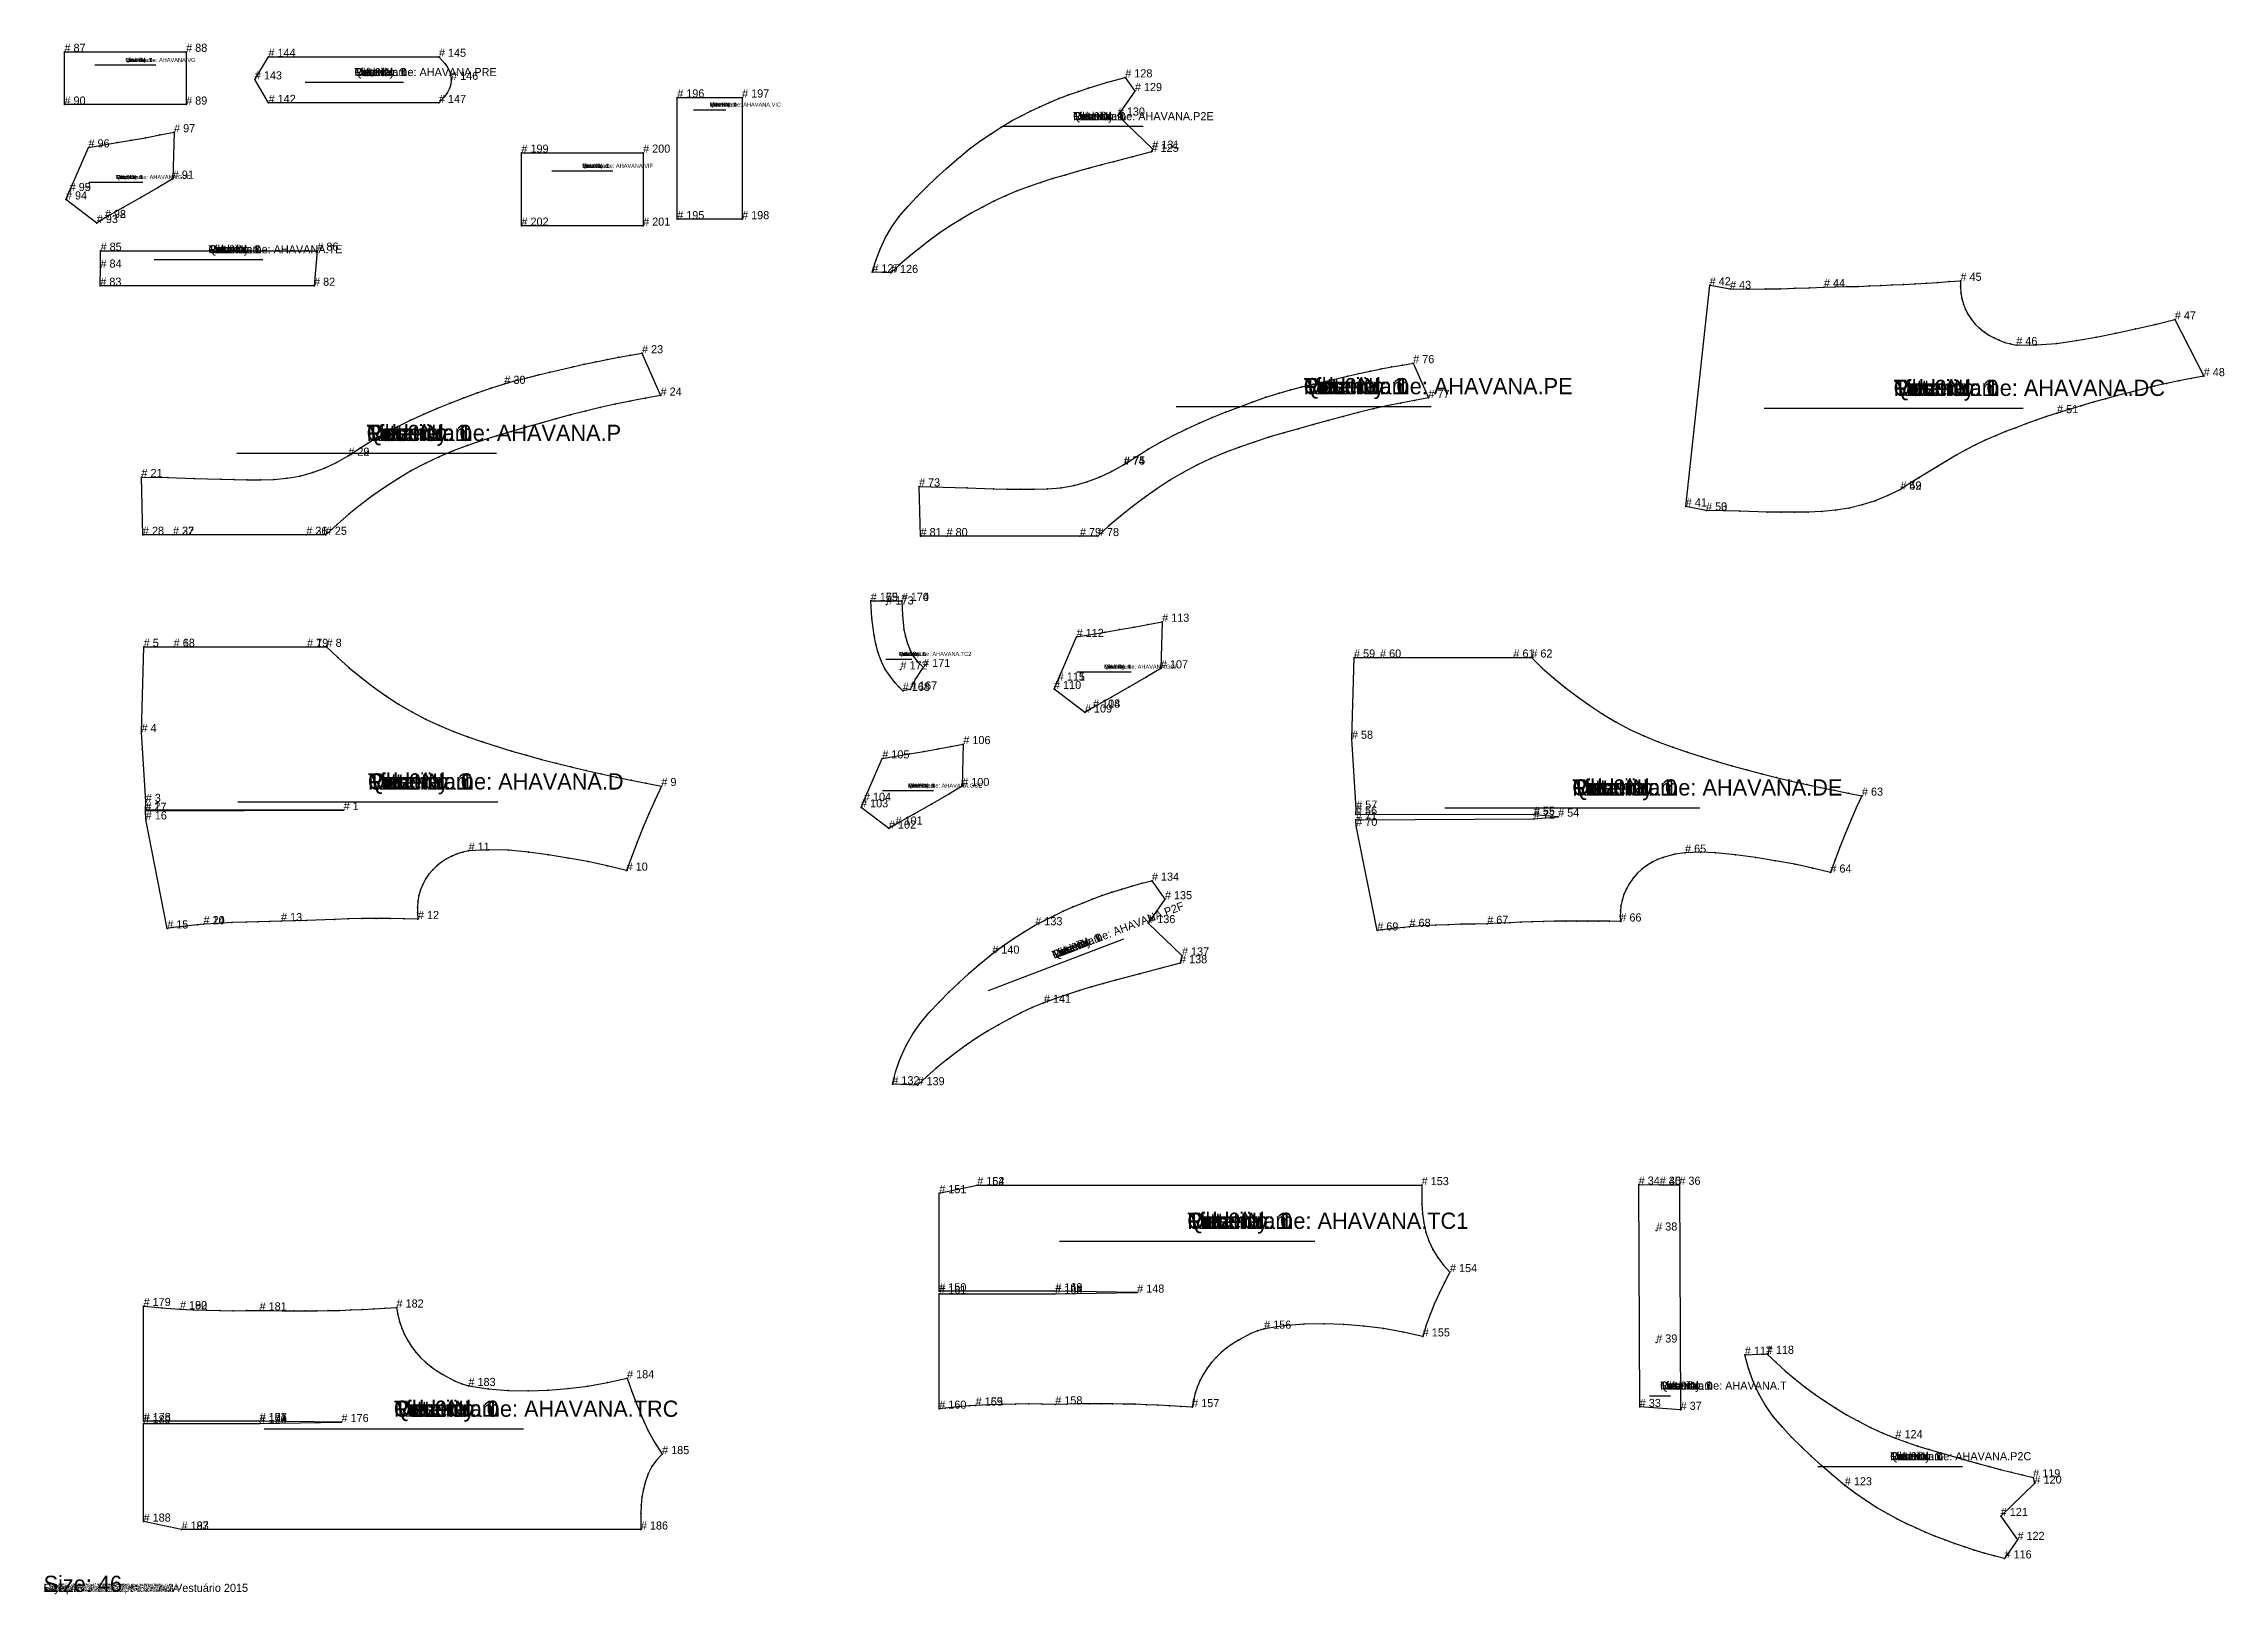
# Model space of a CAD drawing. Header units: metres. Extents: x 0 to 2688, y -3 to 1909.
import ezdxf

# ---------------------------------------------------------------- set-up
doc = ezdxf.new("R2010")
doc.units = ezdxf.units.M

msp = doc.modelspace()

# ---------------------------------------------------------------- texts
at = {"layer": '1'}
for s in ['Author: Audaces; Audaces Vestuário 2015', 'ASTM/PDE: 1', 'Style Name: ASTM D 6673', 'Sample Size: 46', 'Grade Rule Table: HAVANA', 'Creation Date: 12-1-2025', 'Creation Time: 20:58', 'Curve Tolerance: 0.025', 'Units: METRIC']:
    msp.add_text(s, height=10, dxfattribs=at).set_placement((0, 0))

# ---------------------------------------------------------------- blocks, each defined once
blk = doc.blocks.new('1')
at = {"layer": '1'}
blk.add_lwpolyline([(369.8, 963.9), (125.5, 963.6), (125.9, 973.9), (120.7, 1060.1), (123.4, 1165.1), (160.4, 1165.1), (324.8, 1165.1), (348.8, 1165.1), (362.6, 1151.9), (376.7, 1139.4), (391.3, 1127.4), (406.4, 1115.9), (421.8, 1104.9), (437.6, 1094.5), (453.9, 1084.8), (470.6, 1076), (487.8, 1068), (505.3, 1060.9), (523.1, 1054.3), (541.1, 1048.2), (559.1, 1042.3), (577.2, 1036.7), (595.3, 1031.4), (613.6, 1026.3), (631.9, 1021.5), (650.3, 1017), (668.7, 1012.7), (687.2, 1008.5), (705.7, 1004.5), (724.3, 1000.7), (742.9, 997), (761.5, 993.5), (753.7, 976.4), (746.1, 959.2), (738.8, 941.8), (731.8, 924.4), (725.1, 906.8), (718.7, 889.2), (694.8, 895.1), (670.7, 900.3), (646.5, 904.7), (622.1, 908.5), (597.7, 911.9), (573.1, 914.3), (548.6, 914.9), (523.9, 913.8), (516.6, 912.1), (509.7, 909.8), (503.1, 907), (496.7, 903.6), (490.6, 899.7), (484.9, 895.2), (479.6, 890.2), (474.9, 884.7), (470.8, 878.6), (467.4, 872.2), (464.7, 865.5), (462.6, 858.5), (461.3, 851.5), (460.7, 844.3), (460.7, 837), (461.4, 829.5), (444.3, 830), (427.1, 830.3), (410, 830.4), (392.8, 830.2), (375.6, 829.7), (358.5, 829.1), (324.2, 827.8), (292.7, 826.9), (278.3, 826.7), (264, 826.3), (249.6, 825.8), (232.1, 825.1), (214.6, 824.2), (197.1, 823.2), (189.6, 822.4), (174.7, 820.8), (159.8, 819), (152.4, 817.9), (125.9, 952.3), (125.5, 963)], close=True, dxfattribs=at)
at = {"layer": '2'}
for p in [(123.4, 1165.1), (160.4, 1165.1), (324.8, 1165.1), (348.8, 1165.1), (120.7, 1060.1), (125.9, 973.9), (761.5, 993.5), (125.5, 963.6), (125.5, 963), (125.9, 952.3), (369.8, 963.9), (523.9, 913.8), (718.7, 889.2), (152.4, 817.9), (197.1, 823.2), (292.7, 826.9), (461.4, 829.5)]:
    blk.add_point(p, dxfattribs=at)
at = {"layer": '3'}
for p in [(362.6, 1151.9), (376.7, 1139.4), (391.3, 1127.4), (406.4, 1115.9), (421.8, 1104.9), (437.6, 1094.5), (453.9, 1084.8), (470.6, 1076), (487.8, 1068), (505.3, 1060.9), (523.1, 1054.3), (541.1, 1048.2), (559.1, 1042.3), (577.2, 1036.7), (595.3, 1031.4), (613.6, 1026.3), (631.9, 1021.5), (650.3, 1017), (668.7, 1012.7), (687.2, 1008.5), (705.7, 1004.5), (724.3, 1000.7), (742.9, 997), (753.7, 976.4), (738.8, 941.8), (746.1, 959.2), (548.6, 914.9), (573.1, 914.3), (731.8, 924.4), (479.6, 890.2), (484.9, 895.2), (490.6, 899.7), (496.7, 903.6), (503.1, 907), (509.7, 909.8), (516.6, 912.1), (597.7, 911.9), (622.1, 908.5), (646.5, 904.7), (670.7, 900.3), (694.8, 895.1), (725.1, 906.8), (464.7, 865.5), (467.4, 872.2), (470.8, 878.6), (474.9, 884.7), (460.7, 844.3), (460.7, 837), (461.3, 851.5), (462.6, 858.5), (159.8, 819), (174.7, 820.8), (189.6, 822.4), (214.6, 824.2), (232.1, 825.1), (249.6, 825.8), (264, 826.3), (278.3, 826.7), (324.2, 827.8), (358.5, 829.1), (375.6, 829.7), (392.8, 830.2), (410, 830.4), (427.1, 830.3), (444.3, 830)]:
    blk.add_point(p, dxfattribs=at)
at = {"layer": '4'}
for p in [(160.4, 1165.1, 7.5), (324.8, 1165.1, 7.5), (197.1, 823.2, 7.5)]:
    blk.add_point(p, dxfattribs=at)
at = {"layer": '7'}
blk.add_line((239.6, 974.2), (560, 974.2), dxfattribs=at)
at = {"layer": '84'}
blk.add_lwpolyline([(369.8, 963.9), (125.5, 963.6), (125.9, 973.9), (120.7, 1060.1), (123.4, 1165.1), (160.4, 1165.1), (324.8, 1165.1), (348.8, 1165.1), (362.6, 1151.9), (376.7, 1139.4), (391.3, 1127.4), (406.4, 1115.9), (421.8, 1104.9), (437.6, 1094.5), (453.9, 1084.8), (470.6, 1076), (487.8, 1068), (505.3, 1060.9), (523.1, 1054.3), (541.1, 1048.2), (559.1, 1042.3), (577.2, 1036.7), (595.3, 1031.4), (613.6, 1026.3), (631.9, 1021.5), (650.3, 1017), (668.7, 1012.7), (687.2, 1008.5), (705.7, 1004.5), (724.3, 1000.7), (742.9, 997), (761.5, 993.5), (753.7, 976.4), (746.1, 959.2), (738.8, 941.8), (731.8, 924.4), (725.1, 906.8), (718.7, 889.2), (694.8, 895.1), (670.7, 900.3), (646.5, 904.7), (622.1, 908.5), (597.7, 911.9), (573.1, 914.3), (548.6, 914.9), (523.9, 913.8), (516.6, 912.1), (509.7, 909.8), (503.1, 907), (496.7, 903.6), (490.6, 899.7), (484.9, 895.2), (479.6, 890.2), (474.9, 884.7), (470.8, 878.6), (467.4, 872.2), (464.7, 865.5), (462.6, 858.5), (461.3, 851.5), (460.7, 844.3), (460.7, 837), (461.4, 829.5), (444.3, 830), (427.1, 830.3), (410, 830.4), (392.8, 830.2), (375.6, 829.7), (358.5, 829.1), (324.2, 827.8), (292.7, 826.9), (278.3, 826.7), (264, 826.3), (249.6, 825.8), (232.1, 825.1), (214.6, 824.2), (197.1, 823.2), (189.6, 822.4), (174.7, 820.8), (159.8, 819), (152.4, 817.9), (125.9, 952.3), (125.5, 963)], close=True, dxfattribs=at)
at = {"layer": '1'}
for s, height, p in [('# 18', 10, (160.4, 1165.1)), ('# 19', 10, (324.8, 1165.1)), ('Tilt: 0', 20, (399.8, 989.2)), ('Quantity: 1', 20, (399.8, 989.2)), ('Piece Name: AHAVANA.D', 20, (399.8, 989.2)), ('Rotation: 0', 20, (399.8, 989.2)), ('Fold: N', 20, (399.8, 989.2)), ('Material: 1', 20, (399.8, 989.2)), ('# 20', 10, (197.1, 823.2)), ('Size: 46', 10, (0, 0))]:
    blk.add_text(s, height=height, dxfattribs=at).set_placement(p)
at = {"layer": '2'}
for s, p in [('# 5', (123.4, 1165.1)), ('# 6', (160.4, 1165.1)), ('# 7', (324.8, 1165.1)), ('# 8', (348.8, 1165.1)), ('# 4', (120.7, 1060.1)), ('# 9', (761.5, 993.5)), ('# 2', (125.5, 963.6)), ('# 17', (125.5, 963)), ('# 3', (125.9, 973.9)), ('# 1', (369.8, 963.9)), ('# 16', (125.9, 952.3)), ('# 11', (523.9, 913.8)), ('# 10', (718.7, 889.2)), ('# 13', (292.7, 826.9)), ('# 12', (461.4, 829.5)), ('# 15', (152.4, 817.9)), ('# 14', (197.1, 823.2))]:
    blk.add_text(s, height=10, dxfattribs=at).set_placement(p)
blk = doc.blocks.new('2')
at = {"layer": '1'}
blk.add_lwpolyline([(120.6, 1374.4), (153.2, 1373.7), (185.7, 1372.8), (218.3, 1371.7), (234.6, 1371.2), (251, 1370.9), (267.3, 1370.9), (283.7, 1371.5), (299.9, 1372.9), (315.8, 1375.7), (331.3, 1379.9), (346.4, 1385.5), (361.1, 1392.5), (375.6, 1400.7), (390.5, 1410.4), (405.6, 1419.7), (420.9, 1428.6), (436.5, 1436.9), (452.4, 1444.6), (468.6, 1451.9), (484.9, 1458.9), (501.3, 1465.5), (517.8, 1472), (534.4, 1478.2), (551.1, 1484), (568, 1489.3), (581.9, 1493.3), (596, 1496.9), (610, 1500.3), (624.1, 1503.7), (652.3, 1510.3), (666.5, 1513.5), (680.6, 1516.5), (694.8, 1519.4), (709, 1522.1), (723.3, 1524.6), (737.6, 1527), (760.5, 1474.8), (741.8, 1471.6), (723.2, 1468.1), (704.7, 1464.3), (686.2, 1460.2), (667.9, 1455.7), (649.5, 1451), (631.3, 1446), (613, 1441), (594.8, 1435.9), (576.6, 1430.7), (558.5, 1425.2), (540.4, 1419.5), (522.6, 1413.3), (504.9, 1406.6), (487.4, 1399.3), (470.3, 1391.3), (453.6, 1382.4), (437.3, 1372.8), (421.4, 1362.5), (405.9, 1351.6), (390.8, 1340.3), (376.1, 1328.5), (361.8, 1316.1), (347.8, 1303.2), (323.8, 1303.2), (159.4, 1303.2), (122.4, 1303.2)], close=True, dxfattribs=at)
at = {"layer": '2'}
for p in [(737.6, 1527), (760.5, 1474.8), (375.6, 1400.7), (120.6, 1374.4), (122.4, 1303.2), (159.4, 1303.2), (323.8, 1303.2), (347.8, 1303.2)]:
    blk.add_point(p, dxfattribs=at)
at = {"layer": '3'}
for p in [(652.3, 1510.3), (666.5, 1513.5), (680.6, 1516.5), (694.8, 1519.4), (709, 1522.1), (723.3, 1524.6), (551.1, 1484), (568, 1489.3), (581.9, 1493.3), (596, 1496.9), (610, 1500.3), (624.1, 1503.7), (468.6, 1451.9), (484.9, 1458.9), (501.3, 1465.5), (517.8, 1472), (534.4, 1478.2), (667.9, 1455.7), (686.2, 1460.2), (704.7, 1464.3), (723.2, 1468.1), (741.8, 1471.6), (420.9, 1428.6), (436.5, 1436.9), (452.4, 1444.6), (558.5, 1425.2), (576.6, 1430.7), (594.8, 1435.9), (613, 1441), (631.3, 1446), (649.5, 1451), (390.5, 1410.4), (405.6, 1419.7), (487.4, 1399.3), (504.9, 1406.6), (522.6, 1413.3), (540.4, 1419.5), (153.2, 1373.7), (185.7, 1372.8), (218.3, 1371.7), (234.6, 1371.2), (283.7, 1371.5), (299.9, 1372.9), (315.8, 1375.7), (331.3, 1379.9), (346.4, 1385.5), (361.1, 1392.5), (437.3, 1372.8), (453.6, 1382.4), (470.3, 1391.3), (251, 1370.9), (267.3, 1370.9), (405.9, 1351.6), (421.4, 1362.5), (376.1, 1328.5), (390.8, 1340.3), (361.8, 1316.1)]:
    blk.add_point(p, dxfattribs=at)
at = {"layer": '4'}
for p in [(568, 1489.3, 7.5), (375.6, 1400.7, 7.5), (159.4, 1303.2, 7.5), (323.8, 1303.2, 7.5)]:
    blk.add_point(p, dxfattribs=at)
at = {"layer": '7'}
blk.add_line((238.2, 1403.9), (558.2, 1403.9), dxfattribs=at)
at = {"layer": '84'}
blk.add_lwpolyline([(120.6, 1374.4), (153.2, 1373.7), (185.7, 1372.8), (218.3, 1371.7), (234.6, 1371.2), (251, 1370.9), (267.3, 1370.9), (283.7, 1371.5), (299.9, 1372.9), (315.8, 1375.7), (331.3, 1379.9), (346.4, 1385.5), (361.1, 1392.5), (375.6, 1400.7), (390.5, 1410.4), (405.6, 1419.7), (420.9, 1428.6), (436.5, 1436.9), (452.4, 1444.6), (468.6, 1451.9), (484.9, 1458.9), (501.3, 1465.5), (517.8, 1472), (534.4, 1478.2), (551.1, 1484), (568, 1489.3), (581.9, 1493.3), (596, 1496.9), (610, 1500.3), (624.1, 1503.7), (652.3, 1510.3), (666.5, 1513.5), (680.6, 1516.5), (694.8, 1519.4), (709, 1522.1), (723.3, 1524.6), (737.6, 1527), (760.5, 1474.8), (741.8, 1471.6), (723.2, 1468.1), (704.7, 1464.3), (686.2, 1460.2), (667.9, 1455.7), (649.5, 1451), (631.3, 1446), (613, 1441), (594.8, 1435.9), (576.6, 1430.7), (558.5, 1425.2), (540.4, 1419.5), (522.6, 1413.3), (504.9, 1406.6), (487.4, 1399.3), (470.3, 1391.3), (453.6, 1382.4), (437.3, 1372.8), (421.4, 1362.5), (405.9, 1351.6), (390.8, 1340.3), (376.1, 1328.5), (361.8, 1316.1), (347.8, 1303.2), (323.8, 1303.2), (159.4, 1303.2), (122.4, 1303.2)], close=True, dxfattribs=at)
at = {"layer": '1'}
for s, height, p in [('# 30', 10, (568, 1489.3)), ('Tilt: 0', 20, (398.2, 1418.9)), ('Quantity: 1', 20, (398.2, 1418.9)), ('Piece Name: AHAVANA.P', 20, (398.2, 1418.9)), ('Rotation: 0', 20, (398.2, 1418.9)), ('Fold: N', 20, (398.2, 1418.9)), ('Material: 1', 20, (398.2, 1418.9)), ('# 29', 10, (375.6, 1400.7)), ('# 32', 10, (159.4, 1303.2)), ('# 31', 10, (323.8, 1303.2)), ('Size: 46', 20, (0, 0))]:
    blk.add_text(s, height=height, dxfattribs=at).set_placement(p)
at = {"layer": '2'}
for s, p in [('# 23', (737.6, 1527)), ('# 24', (760.5, 1474.8)), ('# 22', (375.6, 1400.7)), ('# 21', (120.6, 1374.4)), ('# 28', (122.4, 1303.2)), ('# 27', (159.4, 1303.2)), ('# 26', (323.8, 1303.2)), ('# 25', (347.8, 1303.2))]:
    blk.add_text(s, height=10, dxfattribs=at).set_placement(p)
blk = doc.blocks.new('3')
at = {"layer": '1'}
blk.add_lwpolyline([(1967.5, 228), (1966.2, 502.1), (1992.2, 502), (2016.4, 501.9), (2017.9, 224.4)], close=True, dxfattribs=at)
at = {"layer": '13'}
for p in [(1987.8, 445.5), (1987.8, 307.5)]:
    blk.add_point(p, dxfattribs=at)
at = {"layer": '2'}
for p in [(1966.2, 502.1), (1992.2, 502), (2016.4, 501.9), (1967.5, 228), (2017.9, 224.4)]:
    blk.add_point(p, dxfattribs=at)
at = {"layer": '4'}
blk.add_point((1992.2, 502, 7.5), dxfattribs=at)
at = {"layer": '7'}
blk.add_line((1979.7, 241.9), (2005.5, 241.9), dxfattribs=at)
at = {"layer": '84'}
blk.add_lwpolyline([(1967.5, 228), (1966.2, 502.1), (1992.2, 502), (2016.4, 501.9), (2017.9, 224.4)], close=True, dxfattribs=at)
at = {"layer": '1'}
for s, height, p in [('# 40', 10, (1992.2, 502)), ('Tilt: 0', 10, (1992.6, 249.4)), ('Quantity: 1', 10, (1992.6, 249.4)), ('Piece Name: AHAVANA.T', 10, (1992.6, 249.4)), ('Rotation: 0', 10, (1992.6, 249.4)), ('Fold: N', 10, (1992.6, 249.4)), ('Material: 1', 10, (1992.6, 249.4)), ('Size: 46', 20, (0, 0))]:
    blk.add_text(s, height=height, dxfattribs=at).set_placement(p)
at = {"layer": '13'}
for s, p in [('# 38', (1987.8, 445.5)), ('# 39', (1987.8, 307.5))]:
    blk.add_text(s, height=10, dxfattribs=at).set_placement(p)
at = {"layer": '2'}
for s, p in [('# 34', (1966.2, 502.1)), ('# 35', (1992.2, 502)), ('# 36', (2016.4, 501.9)), ('# 33', (1967.5, 228)), ('# 37', (2017.9, 224.4))]:
    blk.add_text(s, height=10, dxfattribs=at).set_placement(p)
blk = doc.blocks.new('4')
at = {"layer": '1'}
blk.add_lwpolyline([(2024.3, 1338.1), (2053.7, 1610.8), (2078.8, 1606.3), (2100.6, 1606.2), (2122.4, 1606.3), (2140.4, 1606.6), (2158.5, 1607.1), (2176.6, 1607.8), (2194.6, 1608.7), (2208.6, 1608.9), (2222.7, 1609.2), (2236.7, 1609.5), (2250.8, 1610), (2264.8, 1610.5), (2278.8, 1611.2), (2292.8, 1611.8), (2306.9, 1612.6), (2320.9, 1613.4), (2334.9, 1614.3), (2348.9, 1615.3), (2362.9, 1616.3), (2362.8, 1608.8), (2363.3, 1601.5), (2364.5, 1594.5), (2366.5, 1587.7), (2369.2, 1581), (2372.5, 1574.7), (2376.5, 1568.6), (2381, 1563.1), (2386.2, 1558), (2391.9, 1553.5), (2397.9, 1549.5), (2404.2, 1546), (2410.7, 1543), (2417.4, 1540.5), (2424.4, 1538.6), (2431.6, 1537.1), (2456.5, 1537.4), (2481.2, 1539.1), (2505.7, 1542.6), (2530.2, 1547), (2554.5, 1551.9), (2578.8, 1557), (2603, 1562.6), (2627.1, 1568.7), (2662.7, 1498.8), (2647.4, 1496), (2632.2, 1492.9), (2617, 1489.7), (2601.8, 1486.3), (2586.7, 1482.6), (2571.6, 1478.8), (2556.6, 1474.8), (2541.6, 1470.7), (2526.6, 1466.6), (2511.6, 1462.3), (2496.7, 1457.9), (2481.9, 1453.2), (2469.1, 1449), (2456.3, 1444.6), (2443.6, 1440), (2431, 1435.3), (2418.4, 1430.4), (2405.9, 1425.4), (2393.5, 1420), (2381.3, 1414.2), (2369.4, 1408), (2357.7, 1401.3), (2346.1, 1394.5), (2334.6, 1387.5), (2311.6, 1373.4), (2300.1, 1366.3), (2288.8, 1359), (2273.3, 1351.6), (2257.7, 1345.3), (2241.8, 1340.1), (2225.5, 1336.2), (2209, 1333.5), (2192.2, 1331.9), (2175.2, 1331.2), (2158.3, 1331), (2141.3, 1331), (2124.5, 1331.3), (2090.7, 1332.2), (2049.3, 1333.1)], close=True, dxfattribs=at)
at = {"layer": '2'}
for p in [(2362.9, 1616.3), (2053.7, 1610.8), (2078.8, 1606.3), (2194.6, 1608.7), (2627.1, 1568.7), (2431.6, 1537.1), (2662.7, 1498.8), (2288.8, 1359), (2024.3, 1338.1), (2049.3, 1333.1)]:
    blk.add_point(p, dxfattribs=at)
at = {"layer": '3'}
for p in [(2320.9, 1613.4), (2334.9, 1614.3), (2348.9, 1615.3), (2100.6, 1606.2), (2122.4, 1606.3), (2140.4, 1606.6), (2158.5, 1607.1), (2176.6, 1607.8), (2208.6, 1608.9), (2222.7, 1609.2), (2236.7, 1609.5), (2250.8, 1610), (2264.8, 1610.5), (2278.8, 1611.2), (2292.8, 1611.8), (2306.9, 1612.6), (2362.8, 1608.8), (2363.3, 1601.5), (2364.5, 1594.5), (2366.5, 1587.7), (2369.2, 1581), (2372.5, 1574.7), (2376.5, 1568.6), (2381, 1563.1), (2603, 1562.6), (2386.2, 1558), (2391.9, 1553.5), (2397.9, 1549.5), (2404.2, 1546), (2410.7, 1543), (2417.4, 1540.5), (2424.4, 1538.6), (2456.5, 1537.4), (2481.2, 1539.1), (2505.7, 1542.6), (2530.2, 1547), (2554.5, 1551.9), (2578.8, 1557), (2571.6, 1478.8), (2586.7, 1482.6), (2601.8, 1486.3), (2617, 1489.7), (2632.2, 1492.9), (2647.4, 1496), (2481.9, 1453.2), (2496.7, 1457.9), (2511.6, 1462.3), (2526.6, 1466.6), (2541.6, 1470.7), (2556.6, 1474.8), (2405.9, 1425.4), (2418.4, 1430.4), (2431, 1435.3), (2443.6, 1440), (2456.3, 1444.6), (2469.1, 1449), (2357.7, 1401.3), (2369.4, 1408), (2381.3, 1414.2), (2393.5, 1420), (2311.6, 1373.4), (2334.6, 1387.5), (2346.1, 1394.5), (2257.7, 1345.3), (2273.3, 1351.6), (2300.1, 1366.3), (2090.7, 1332.2), (2124.5, 1331.3), (2141.3, 1331), (2158.3, 1331), (2175.2, 1331.2), (2192.2, 1331.9), (2209, 1333.5), (2225.5, 1336.2), (2241.8, 1340.1)]:
    blk.add_point(p, dxfattribs=at)
at = {"layer": '4'}
for p in [(2481.9, 1453.2, 7.5), (2288.8, 1359, 7.5), (2049.3, 1333.1, 7.5)]:
    blk.add_point(p, dxfattribs=at)
at = {"layer": '7'}
blk.add_line((2120.9, 1459.4), (2440.1, 1459.4), dxfattribs=at)
at = {"layer": '84'}
blk.add_lwpolyline([(2024.3, 1338.1), (2053.7, 1610.8), (2078.8, 1606.3), (2100.6, 1606.2), (2122.4, 1606.3), (2140.4, 1606.6), (2158.5, 1607.1), (2176.6, 1607.8), (2194.6, 1608.7), (2208.6, 1608.9), (2222.7, 1609.2), (2236.7, 1609.5), (2250.8, 1610), (2264.8, 1610.5), (2278.8, 1611.2), (2292.8, 1611.8), (2306.9, 1612.6), (2320.9, 1613.4), (2334.9, 1614.3), (2348.9, 1615.3), (2362.9, 1616.3), (2362.8, 1608.8), (2363.3, 1601.5), (2364.5, 1594.5), (2366.5, 1587.7), (2369.2, 1581), (2372.5, 1574.7), (2376.5, 1568.6), (2381, 1563.1), (2386.2, 1558), (2391.9, 1553.5), (2397.9, 1549.5), (2404.2, 1546), (2410.7, 1543), (2417.4, 1540.5), (2424.4, 1538.6), (2431.6, 1537.1), (2456.5, 1537.4), (2481.2, 1539.1), (2505.7, 1542.6), (2530.2, 1547), (2554.5, 1551.9), (2578.8, 1557), (2603, 1562.6), (2627.1, 1568.7), (2662.7, 1498.8), (2647.4, 1496), (2632.2, 1492.9), (2617, 1489.7), (2601.8, 1486.3), (2586.7, 1482.6), (2571.6, 1478.8), (2556.6, 1474.8), (2541.6, 1470.7), (2526.6, 1466.6), (2511.6, 1462.3), (2496.7, 1457.9), (2481.9, 1453.2), (2469.1, 1449), (2456.3, 1444.6), (2443.6, 1440), (2431, 1435.3), (2418.4, 1430.4), (2405.9, 1425.4), (2393.5, 1420), (2381.3, 1414.2), (2369.4, 1408), (2357.7, 1401.3), (2346.1, 1394.5), (2334.6, 1387.5), (2311.6, 1373.4), (2300.1, 1366.3), (2288.8, 1359), (2273.3, 1351.6), (2257.7, 1345.3), (2241.8, 1340.1), (2225.5, 1336.2), (2209, 1333.5), (2192.2, 1331.9), (2175.2, 1331.2), (2158.3, 1331), (2141.3, 1331), (2124.5, 1331.3), (2090.7, 1332.2), (2049.3, 1333.1)], close=True, dxfattribs=at)
at = {"layer": '1'}
for s, height, p in [('Tilt: 0', 20, (2280.5, 1474.4)), ('Quantity: 1', 20, (2280.5, 1474.4)), ('Piece Name: AHAVANA.DC', 20, (2280.5, 1474.4)), ('Rotation: 0', 20, (2280.5, 1474.4)), ('Fold: N', 20, (2280.5, 1474.4)), ('Material: 1', 20, (2280.5, 1474.4)), ('# 51', 10, (2481.9, 1453.2)), ('# 52', 10, (2288.8, 1359)), ('# 53', 10, (2049.3, 1333.1)), ('Size: 46', 10, (0, 0))]:
    blk.add_text(s, height=height, dxfattribs=at).set_placement(p)
at = {"layer": '2'}
for s, p in [('# 42', (2053.7, 1610.8)), ('# 43', (2078.8, 1606.3)), ('# 44', (2194.6, 1608.7)), ('# 45', (2362.9, 1616.3)), ('# 47', (2627.1, 1568.7)), ('# 46', (2431.6, 1537.1)), ('# 48', (2662.7, 1498.8)), ('# 41', (2024.3, 1338.1)), ('# 49', (2288.8, 1359)), ('# 50', (2049.3, 1333.1))]:
    blk.add_text(s, height=10, dxfattribs=at).set_placement(p)
blk = doc.blocks.new('5')
at = {"layer": '1'}
blk.add_lwpolyline([(1866.9, 955.7), (1836.9, 958.1), (1617.7, 958.4), (1618, 965.6), (1612.7, 1051.8), (1615.3, 1151.9), (1647.4, 1151.9), (1811.8, 1151.9), (1833.9, 1151.9), (1847.4, 1139), (1861.3, 1126.7), (1875.7, 1115), (1890.4, 1103.7), (1906, 1092.6), (1922, 1082), (1938.5, 1072.2), (1955.4, 1063.3), (1972.7, 1055.3), (1990.4, 1048.1), (2008.4, 1041.5), (2026.5, 1035.3), (2044.6, 1029.4), (2062.8, 1023.7), (2081, 1018.4), (2099.4, 1013.3), (2117.8, 1008.5), (2136.2, 1003.9), (2154.7, 999.6), (2173.3, 995.5), (2190.3, 991.8), (2207.3, 988.3), (2224.3, 984.9), (2241.4, 981.6), (2234.9, 967.3), (2228.6, 952.9), (2221.2, 935.5), (2214.2, 918), (2208.2, 902.4), (2202.5, 886.8), (2180.6, 892.3), (2158.6, 897), (2134.4, 901.4), (2110.1, 905.3), (2085.6, 908.8), (2061, 911.2), (2042.2, 911.8), (2023.3, 911.3), (2010.9, 909.4), (1996.5, 905.5), (1989.5, 902.8), (1982.8, 899.5), (1976.2, 895.5), (1970.1, 890.9), (1964.4, 885.7), (1959.3, 879.9), (1954.8, 873.5), (1951, 866.7), (1948, 859.6), (1945.7, 852.3), (1944.4, 846), (1943.6, 839.6), (1943.3, 833.1), (1943.6, 826.5), (1930.1, 826.8), (1916.6, 827), (1903.1, 827.1), (1889.6, 827.1), (1876.1, 827), (1862.7, 826.8), (1848.8, 826.5), (1834.9, 826.1), (1821.1, 825.6), (1807.2, 825), (1793.3, 824.3), (1779.5, 823.5), (1763.5, 823.4), (1747.5, 823.1), (1731.5, 822.6), (1715.6, 821.9), (1699.6, 821), (1683.7, 819.9), (1676.7, 819.3), (1662.9, 817.8), (1650.2, 816.2), (1643.9, 815.4), (1618, 944.4), (1617.7, 951.8), (1836.9, 953.1)], close=True, dxfattribs=at)
at = {"layer": '2'}
for p in [(1615.3, 1151.9), (1647.4, 1151.9), (1811.8, 1151.9), (1833.9, 1151.9), (1612.7, 1051.8), (2241.4, 981.6), (1617.7, 958.4), (1617.7, 951.8), (1618, 965.6), (1618, 944.4), (1836.9, 958.1), (1836.9, 953.1), (1866.9, 955.7), (2023.3, 911.3), (2202.5, 886.8), (1643.9, 815.4), (1683.7, 819.9), (1779.5, 823.5), (1943.6, 826.5)]:
    blk.add_point(p, dxfattribs=at)
at = {"layer": '3'}
for p in [(1847.4, 1139), (1861.3, 1126.7), (1875.7, 1115), (1890.4, 1103.7), (1906, 1092.6), (1922, 1082), (1938.5, 1072.2), (1955.4, 1063.3), (1972.7, 1055.3), (1990.4, 1048.1), (2008.4, 1041.5), (2026.5, 1035.3), (2044.6, 1029.4), (2062.8, 1023.7), (2081, 1018.4), (2099.4, 1013.3), (2117.8, 1008.5), (2136.2, 1003.9), (2154.7, 999.6), (2173.3, 995.5), (2190.3, 991.8), (2207.3, 988.3), (2224.3, 984.9), (2228.6, 952.9), (2234.9, 967.3), (2214.2, 918), (2221.2, 935.5), (1970.1, 890.9), (1976.2, 895.5), (1982.8, 899.5), (1989.5, 902.8), (1996.5, 905.5), (2010.9, 909.4), (2042.2, 911.8), (2061, 911.2), (2085.6, 908.8), (2110.1, 905.3), (2134.4, 901.4), (2158.6, 897), (2180.6, 892.3), (2208.2, 902.4), (1951, 866.7), (1954.8, 873.5), (1959.3, 879.9), (1964.4, 885.7), (1943.6, 839.6), (1944.4, 846), (1945.7, 852.3), (1948, 859.6), (1650.2, 816.2), (1662.9, 817.8), (1676.7, 819.3), (1699.6, 821), (1715.6, 821.9), (1731.5, 822.6), (1747.5, 823.1), (1763.5, 823.4), (1793.3, 824.3), (1807.2, 825), (1821.1, 825.6), (1834.9, 826.1), (1848.8, 826.5), (1862.7, 826.8), (1876.1, 827), (1889.6, 827.1), (1903.1, 827.1), (1916.6, 827), (1930.1, 826.8), (1943.3, 833.1)]:
    blk.add_point(p, dxfattribs=at)
at = {"layer": '7'}
blk.add_line((1727.1, 966.8), (2041.4, 966.8), dxfattribs=at)
at = {"layer": '84'}
blk.add_lwpolyline([(1866.9, 955.7), (1836.9, 958.1), (1617.7, 958.4), (1618, 965.6), (1612.7, 1051.8), (1615.3, 1151.9), (1647.4, 1151.9), (1811.8, 1151.9), (1833.9, 1151.9), (1847.4, 1139), (1861.3, 1126.7), (1875.7, 1115), (1890.4, 1103.7), (1906, 1092.6), (1922, 1082), (1938.5, 1072.2), (1955.4, 1063.3), (1972.7, 1055.3), (1990.4, 1048.1), (2008.4, 1041.5), (2026.5, 1035.3), (2044.6, 1029.4), (2062.8, 1023.7), (2081, 1018.4), (2099.4, 1013.3), (2117.8, 1008.5), (2136.2, 1003.9), (2154.7, 999.6), (2173.3, 995.5), (2190.3, 991.8), (2207.3, 988.3), (2224.3, 984.9), (2241.4, 981.6), (2234.9, 967.3), (2228.6, 952.9), (2221.2, 935.5), (2214.2, 918), (2208.2, 902.4), (2202.5, 886.8), (2180.6, 892.3), (2158.6, 897), (2134.4, 901.4), (2110.1, 905.3), (2085.6, 908.8), (2061, 911.2), (2042.2, 911.8), (2023.3, 911.3), (2010.9, 909.4), (1996.5, 905.5), (1989.5, 902.8), (1982.8, 899.5), (1976.2, 895.5), (1970.1, 890.9), (1964.4, 885.7), (1959.3, 879.9), (1954.8, 873.5), (1951, 866.7), (1948, 859.6), (1945.7, 852.3), (1944.4, 846), (1943.6, 839.6), (1943.3, 833.1), (1943.6, 826.5), (1930.1, 826.8), (1916.6, 827), (1903.1, 827.1), (1889.6, 827.1), (1876.1, 827), (1862.7, 826.8), (1848.8, 826.5), (1834.9, 826.1), (1821.1, 825.6), (1807.2, 825), (1793.3, 824.3), (1779.5, 823.5), (1763.5, 823.4), (1747.5, 823.1), (1731.5, 822.6), (1715.6, 821.9), (1699.6, 821), (1683.7, 819.9), (1676.7, 819.3), (1662.9, 817.8), (1650.2, 816.2), (1643.9, 815.4), (1618, 944.4), (1617.7, 951.8), (1836.9, 953.1)], close=True, dxfattribs=at)
at = {"layer": '1'}
for s, p in [('Tilt: 0', (1884.3, 981.8)), ('Quantity: 1', (1884.3, 981.8)), ('Piece Name: AHAVANA.DE', (1884.3, 981.8)), ('Rotation: 0', (1884.3, 981.8)), ('Fold: N', (1884.3, 981.8)), ('Material: 1', (1884.3, 981.8)), ('Size: 46', (0, 0))]:
    blk.add_text(s, height=20, dxfattribs=at).set_placement(p)
at = {"layer": '2'}
for s, p in [('# 59', (1615.3, 1151.9)), ('# 60', (1647.4, 1151.9)), ('# 61', (1811.8, 1151.9)), ('# 62', (1833.9, 1151.9)), ('# 58', (1612.7, 1051.8)), ('# 56', (1617.7, 958.4)), ('# 57', (1618, 965.6)), ('# 55', (1836.9, 958.1)), ('# 63', (2241.4, 981.6)), ('# 71', (1617.7, 951.8)), ('# 70', (1618, 944.4)), ('# 72', (1836.9, 953.1)), ('# 54', (1866.9, 955.7)), ('# 65', (2023.3, 911.3)), ('# 64', (2202.5, 886.8)), ('# 67', (1779.5, 823.5)), ('# 66', (1943.6, 826.5)), ('# 69', (1643.9, 815.4)), ('# 68', (1683.7, 819.9))]:
    blk.add_text(s, height=10, dxfattribs=at).set_placement(p)
blk = doc.blocks.new('6')
at = {"layer": '1'}
blk.add_lwpolyline([(1079.1, 1362.8), (1138.4, 1361.2), (1171.1, 1360.1), (1187.6, 1359.6), (1204, 1359.3), (1220.8, 1359.3), (1237.5, 1359.8), (1254.1, 1361.3), (1270.3, 1364.1), (1286.1, 1368.4), (1301.4, 1374.1), (1316.5, 1381.2), (1331.2, 1389.5), (1331.8, 1389.8), (1346.6, 1399.5), (1361.6, 1408.8), (1376.9, 1417.6), (1392.5, 1425.8), (1408.3, 1433.5), (1424.3, 1440.8), (1440.5, 1447.7), (1456.8, 1454.3), (1473.2, 1460.7), (1489.8, 1466.9), (1506.4, 1472.7), (1523.2, 1478), (1537, 1481.9), (1551, 1485.5), (1565, 1488.9), (1579, 1492.2), (1607.2, 1498.8), (1621.3, 1502), (1635.4, 1505), (1648.6, 1507.7), (1661.7, 1510.2), (1675, 1512.5), (1688.2, 1514.8), (1707, 1471.9), (1689.9, 1468.9), (1672.8, 1465.7), (1655.8, 1462.2), (1638.8, 1458.4), (1620.4, 1453.9), (1602, 1449.2), (1583.6, 1444.2), (1565.3, 1439.2), (1547, 1434), (1528.7, 1428.8), (1510.5, 1423.4), (1492.4, 1417.6), (1474.3, 1411.4), (1456.5, 1404.6), (1438.9, 1397.2), (1421.6, 1389.1), (1404.7, 1380.1), (1388.2, 1370.4), (1372.2, 1360), (1356.5, 1349), (1341.7, 1337.9), (1327.3, 1326.3), (1313.2, 1314.2), (1299.6, 1301.6), (1277.4, 1301.6), (1113, 1301.6), (1081, 1301.6)], close=True, dxfattribs=at)
at = {"layer": '2'}
for p in [(1688.2, 1514.8), (1707, 1471.9), (1331.2, 1389.5), (1331.8, 1389.8), (1079.1, 1362.8), (1081, 1301.6), (1113, 1301.6), (1277.4, 1301.6), (1299.6, 1301.6)]:
    blk.add_point(p, dxfattribs=at)
at = {"layer": '3'}
for p in [(1648.6, 1507.7), (1661.7, 1510.2), (1675, 1512.5), (1537, 1481.9), (1551, 1485.5), (1565, 1488.9), (1579, 1492.2), (1607.2, 1498.8), (1621.3, 1502), (1635.4, 1505), (1456.8, 1454.3), (1473.2, 1460.7), (1489.8, 1466.9), (1506.4, 1472.7), (1523.2, 1478), (1620.4, 1453.9), (1638.8, 1458.4), (1655.8, 1462.2), (1672.8, 1465.7), (1689.9, 1468.9), (1392.5, 1425.8), (1408.3, 1433.5), (1424.3, 1440.8), (1440.5, 1447.7), (1528.7, 1428.8), (1547, 1434), (1565.3, 1439.2), (1583.6, 1444.2), (1602, 1449.2), (1346.6, 1399.5), (1361.6, 1408.8), (1376.9, 1417.6), (1456.5, 1404.6), (1474.3, 1411.4), (1492.4, 1417.6), (1510.5, 1423.4), (1301.4, 1374.1), (1316.5, 1381.2), (1404.7, 1380.1), (1421.6, 1389.1), (1438.9, 1397.2), (1138.4, 1361.2), (1171.1, 1360.1), (1187.6, 1359.6), (1204, 1359.3), (1220.8, 1359.3), (1237.5, 1359.8), (1254.1, 1361.3), (1270.3, 1364.1), (1286.1, 1368.4), (1356.5, 1349), (1372.2, 1360), (1388.2, 1370.4), (1327.3, 1326.3), (1341.7, 1337.9), (1313.2, 1314.2)]:
    blk.add_point(p, dxfattribs=at)
at = {"layer": '7'}
blk.add_line((1396.2, 1461.5), (1710.2, 1461.5), dxfattribs=at)
at = {"layer": '84'}
blk.add_lwpolyline([(1079.1, 1362.8), (1138.4, 1361.2), (1171.1, 1360.1), (1187.6, 1359.6), (1204, 1359.3), (1220.8, 1359.3), (1237.5, 1359.8), (1254.1, 1361.3), (1270.3, 1364.1), (1286.1, 1368.4), (1301.4, 1374.1), (1316.5, 1381.2), (1331.2, 1389.5), (1331.8, 1389.8), (1346.6, 1399.5), (1361.6, 1408.8), (1376.9, 1417.6), (1392.5, 1425.8), (1408.3, 1433.5), (1424.3, 1440.8), (1440.5, 1447.7), (1456.8, 1454.3), (1473.2, 1460.7), (1489.8, 1466.9), (1506.4, 1472.7), (1523.2, 1478), (1537, 1481.9), (1551, 1485.5), (1565, 1488.9), (1579, 1492.2), (1607.2, 1498.8), (1621.3, 1502), (1635.4, 1505), (1648.6, 1507.7), (1661.7, 1510.2), (1675, 1512.5), (1688.2, 1514.8), (1707, 1471.9), (1689.9, 1468.9), (1672.8, 1465.7), (1655.8, 1462.2), (1638.8, 1458.4), (1620.4, 1453.9), (1602, 1449.2), (1583.6, 1444.2), (1565.3, 1439.2), (1547, 1434), (1528.7, 1428.8), (1510.5, 1423.4), (1492.4, 1417.6), (1474.3, 1411.4), (1456.5, 1404.6), (1438.9, 1397.2), (1421.6, 1389.1), (1404.7, 1380.1), (1388.2, 1370.4), (1372.2, 1360), (1356.5, 1349), (1341.7, 1337.9), (1327.3, 1326.3), (1313.2, 1314.2), (1299.6, 1301.6), (1277.4, 1301.6), (1113, 1301.6), (1081, 1301.6)], close=True, dxfattribs=at)
at = {"layer": '1'}
for s, p in [('Tilt: 0', (1553.2, 1476.5)), ('Quantity: 1', (1553.2, 1476.5)), ('Piece Name: AHAVANA.PE', (1553.2, 1476.5)), ('Rotation: 0', (1553.2, 1476.5)), ('Fold: N', (1553.2, 1476.5)), ('Material: 1', (1553.2, 1476.5)), ('Size: 46', (0, 0))]:
    blk.add_text(s, height=20, dxfattribs=at).set_placement(p)
at = {"layer": '2'}
for s, p in [('# 76', (1688.2, 1514.8)), ('# 77', (1707, 1471.9)), ('# 74', (1331.2, 1389.5)), ('# 75', (1331.8, 1389.8)), ('# 73', (1079.1, 1362.8)), ('# 81', (1081, 1301.6)), ('# 80', (1113, 1301.6)), ('# 79', (1277.4, 1301.6)), ('# 78', (1299.6, 1301.6))]:
    blk.add_text(s, height=10, dxfattribs=at).set_placement(p)
blk = doc.blocks.new('7')
at = {"layer": '1'}
blk.add_lwpolyline([(333.4, 1610.2), (69.9, 1610.2), (70.1, 1632.6), (70.2, 1653.4), (337.4, 1653.5)], close=True, dxfattribs=at)
at = {"layer": '2'}
for p in [(70.2, 1653.4), (337.4, 1653.5), (70.1, 1632.6), (69.9, 1610.2), (333.4, 1610.2)]:
    blk.add_point(p, dxfattribs=at)
at = {"layer": '7'}
blk.add_line((136.4, 1642.7), (270.2, 1642.7), dxfattribs=at)
at = {"layer": '84'}
blk.add_lwpolyline([(333.4, 1610.2), (69.9, 1610.2), (70.1, 1632.6), (70.2, 1653.4), (337.4, 1653.5)], close=True, dxfattribs=at)
at = {"layer": '1'}
for s, height, p in [('Tilt: 0', 10, (203.3, 1650.2)), ('Quantity: 1', 10, (203.3, 1650.2)), ('Piece Name: AHAVANA.TE', 10, (203.3, 1650.2)), ('Rotation: 0', 10, (203.3, 1650.2)), ('Fold: N', 10, (203.3, 1650.2)), ('Material: 1', 10, (203.3, 1650.2)), ('Size: 46', 20, (0, 0))]:
    blk.add_text(s, height=height, dxfattribs=at).set_placement(p)
at = {"layer": '2'}
for s, p in [('# 84', (70.1, 1632.6)), ('# 85', (70.2, 1653.4)), ('# 86', (337.4, 1653.5)), ('# 83', (69.9, 1610.2)), ('# 82', (333.4, 1610.2))]:
    blk.add_text(s, height=10, dxfattribs=at).set_placement(p)
blk = doc.blocks.new('8')
at = {"layer": '1'}
blk.add_lwpolyline([(25.7, 1898.6), (175.7, 1898.6), (175.7, 1833.6), (25.7, 1833.6)], close=True, dxfattribs=at)
at = {"layer": '2'}
for p in [(25.7, 1898.6), (175.7, 1898.6), (25.7, 1833.6), (175.7, 1833.6)]:
    blk.add_point(p, dxfattribs=at)
at = {"layer": '7'}
blk.add_line((63.3, 1882.4), (138.3, 1882.4), dxfattribs=at)
at = {"layer": '84'}
blk.add_lwpolyline([(25.7, 1898.6), (175.7, 1898.6), (175.7, 1833.6), (25.7, 1833.6)], close=True, dxfattribs=at)
at = {"layer": '1'}
for s, height, p in [('Tilt: 0', 5, (100.8, 1886.1)), ('Quantity: 1', 5, (100.8, 1886.1)), ('Piece Name: AHAVANA.VG', 5, (100.8, 1886.1)), ('Rotation: 0', 5, (100.8, 1886.1)), ('Fold: N', 5, (100.8, 1886.1)), ('Material: 1', 5, (100.8, 1886.1)), ('Size: 46', 10, (0, 0))]:
    blk.add_text(s, height=height, dxfattribs=at).set_placement(p)
at = {"layer": '2'}
for s, p in [('# 87', (25.7, 1898.6)), ('# 88', (175.7, 1898.6)), ('# 90', (25.7, 1833.6)), ('# 89', (175.7, 1833.6))]:
    blk.add_text(s, height=10, dxfattribs=at).set_placement(p)
blk = doc.blocks.new('9')
at = {"layer": '1'}
blk.add_lwpolyline([(159.2, 1742.2), (141.2, 1731.3), (119.7, 1718.9), (98.2, 1706.7), (75.5, 1693.8), (65.6, 1687.6), (27.5, 1716.6), (32.1, 1727), (55.3, 1780.8), (90.5, 1786.8), (108.1, 1789.8), (125.7, 1792.8), (143.3, 1796.1), (160.8, 1799.5)], close=True, dxfattribs=at)
at = {"layer": '2'}
for p in [(55.3, 1780.8), (160.8, 1799.5), (32.1, 1727), (159.2, 1742.2), (27.5, 1716.6), (75.5, 1693.8), (65.6, 1687.6)]:
    blk.add_point(p, dxfattribs=at)
at = {"layer": '3'}
for p in [(90.5, 1786.8), (108.1, 1789.8), (125.7, 1792.8), (143.3, 1796.1), (141.2, 1731.3), (98.2, 1706.7), (119.7, 1718.9)]:
    blk.add_point(p, dxfattribs=at)
at = {"layer": '4'}
for p in [(32.1, 1727, 4.6), (75.5, 1693.8, 3.7)]:
    blk.add_point(p, dxfattribs=at)
at = {"layer": '7'}
blk.add_line((55.9, 1738), (122.5, 1738), dxfattribs=at)
at = {"layer": '84'}
blk.add_lwpolyline([(159.2, 1742.2), (141.2, 1731.3), (119.7, 1718.9), (98.2, 1706.7), (75.5, 1693.8), (65.6, 1687.6), (27.5, 1716.6), (32.1, 1727), (55.3, 1780.8), (90.5, 1786.8), (108.1, 1789.8), (125.7, 1792.8), (143.3, 1796.1), (160.8, 1799.5)], close=True, dxfattribs=at)
at = {"layer": '1'}
for s, height, p in [('# 99', 10, (32.1, 1727)), ('Tilt: 0', 5, (89.2, 1741.7)), ('Quantity: 1', 5, (89.2, 1741.7)), ('Piece Name: AHAVANA.GOC', 5, (89.2, 1741.7)), ('Rotation: 0', 5, (89.2, 1741.7)), ('Fold: N', 5, (89.2, 1741.7)), ('Material: 1', 5, (89.2, 1741.7)), ('# 98', 10, (75.5, 1693.8)), ('Size: 46', 5, (0, 0))]:
    blk.add_text(s, height=height, dxfattribs=at).set_placement(p)
at = {"layer": '2'}
for s, p in [('# 97', (160.8, 1799.5)), ('# 96', (55.3, 1780.8)), ('# 91', (159.2, 1742.2)), ('# 94', (27.5, 1716.6)), ('# 95', (32.1, 1727)), ('# 93', (65.6, 1687.6)), ('# 92', (75.5, 1693.8))]:
    blk.add_text(s, height=10, dxfattribs=at).set_placement(p)
blk = doc.blocks.new('10')
at = {"layer": '1'}
blk.add_lwpolyline([(1132.3, 993.5), (1115.8, 983.6), (1094.3, 971.2), (1072.8, 959), (1050.1, 946), (1042, 941), (1007.6, 967.2), (1011.2, 975.3), (1033.8, 1027.5), (1067.3, 1033.2), (1084.9, 1036.2), (1102.5, 1039.2), (1118.1, 1042.1), (1133.7, 1045.2)], close=True, dxfattribs=at)
at = {"layer": '2'}
for p in [(1033.8, 1027.5), (1133.7, 1045.2), (1011.2, 975.3), (1132.3, 993.5), (1007.6, 967.2), (1042, 941), (1050.1, 946)]:
    blk.add_point(p, dxfattribs=at)
at = {"layer": '3'}
for p in [(1067.3, 1033.2), (1084.9, 1036.2), (1102.5, 1039.2), (1118.1, 1042.1), (1094.3, 971.2), (1115.8, 983.6), (1072.8, 959)]:
    blk.add_point(p, dxfattribs=at)
at = {"layer": '7'}
blk.add_line((1034, 987.9), (1097, 987.9), dxfattribs=at)
at = {"layer": '84'}
blk.add_lwpolyline([(1132.3, 993.5), (1115.8, 983.6), (1094.3, 971.2), (1072.8, 959), (1050.1, 946), (1042, 941), (1007.6, 967.2), (1011.2, 975.3), (1033.8, 1027.5), (1067.3, 1033.2), (1084.9, 1036.2), (1102.5, 1039.2), (1118.1, 1042.1), (1133.7, 1045.2)], close=True, dxfattribs=at)
at = {"layer": '1'}
for s, p in [('Tilt: 0', (1065.5, 991.6)), ('Quantity: 1', (1065.5, 991.6)), ('Piece Name: AHAVANA.GOE', (1065.5, 991.6)), ('Rotation: 0', (1065.5, 991.6)), ('Fold: N', (1065.5, 991.6)), ('Material: 1', (1065.5, 991.6)), ('Size: 46', (0, 0))]:
    blk.add_text(s, height=5, dxfattribs=at).set_placement(p)
at = {"layer": '2'}
for s, p in [('# 106', (1133.7, 1045.2)), ('# 105', (1033.8, 1027.5)), ('# 100', (1132.3, 993.5)), ('# 103', (1007.6, 967.2)), ('# 104', (1011.2, 975.3)), ('# 102', (1042, 941)), ('# 101', (1050.1, 946))]:
    blk.add_text(s, height=10, dxfattribs=at).set_placement(p)
blk = doc.blocks.new('11')
at = {"layer": '1'}
blk.add_lwpolyline([(1377.2, 1138.6), (1359.2, 1127.8), (1337.8, 1115.4), (1316.2, 1103.1), (1293.6, 1090.2), (1283.6, 1084.1), (1245.5, 1113.1), (1250.1, 1123.5), (1273.3, 1177.3), (1308.5, 1183.3), (1326.1, 1186.3), (1343.7, 1189.3), (1361.3, 1192.6), (1378.8, 1196)], close=True, dxfattribs=at)
at = {"layer": '2'}
for p in [(1378.8, 1196), (1273.3, 1177.3), (1377.2, 1138.6), (1245.5, 1113.1), (1250.1, 1123.5), (1283.6, 1084.1), (1293.6, 1090.2)]:
    blk.add_point(p, dxfattribs=at)
at = {"layer": '3'}
for p in [(1308.5, 1183.3), (1326.1, 1186.3), (1343.7, 1189.3), (1361.3, 1192.6), (1316.2, 1103.1), (1337.8, 1115.4), (1359.2, 1127.8)]:
    blk.add_point(p, dxfattribs=at)
at = {"layer": '4'}
for p in [(1250.1, 1123.5, 4.6), (1293.6, 1090.2, 3.7)]:
    blk.add_point(p, dxfattribs=at)
at = {"layer": '7'}
blk.add_line((1273.9, 1134.5), (1340.6, 1134.5), dxfattribs=at)
at = {"layer": '84'}
blk.add_lwpolyline([(1377.2, 1138.6), (1359.2, 1127.8), (1337.8, 1115.4), (1316.2, 1103.1), (1293.6, 1090.2), (1283.6, 1084.1), (1245.5, 1113.1), (1250.1, 1123.5), (1273.3, 1177.3), (1308.5, 1183.3), (1326.1, 1186.3), (1343.7, 1189.3), (1361.3, 1192.6), (1378.8, 1196)], close=True, dxfattribs=at)
at = {"layer": '1'}
for s, height, p in [('# 115', 10, (1250.1, 1123.5)), ('Tilt: 0', 5, (1307.2, 1138.2)), ('Quantity: 1', 5, (1307.2, 1138.2)), ('Piece Name: AHAVANA.GOF', 5, (1307.2, 1138.2)), ('Rotation: 0', 5, (1307.2, 1138.2)), ('Fold: N', 5, (1307.2, 1138.2)), ('Material: 1', 5, (1307.2, 1138.2)), ('# 114', 10, (1293.6, 1090.2)), ('Size: 46', 5, (0, 0))]:
    blk.add_text(s, height=height, dxfattribs=at).set_placement(p)
at = {"layer": '2'}
for s, p in [('# 112', (1273.3, 1177.3)), ('# 113', (1378.8, 1196)), ('# 111', (1250.1, 1123.5)), ('# 107', (1377.2, 1138.6)), ('# 110', (1245.5, 1113.1)), ('# 109', (1283.6, 1084.1)), ('# 108', (1293.6, 1090.2))]:
    blk.add_text(s, height=10, dxfattribs=at).set_placement(p)
blk = doc.blocks.new('12')
at = {"layer": '1'}
blk.add_lwpolyline([(2417.1, 41.3), (2404.6, 44.5), (2392.2, 48), (2379.9, 51.7), (2367.7, 55.6), (2355.5, 59.8), (2343.4, 64.2), (2331.4, 68.9), (2319.5, 73.8), (2307.7, 78.9), (2296, 84.4), (2284.6, 90.2), (2273.2, 96.3), (2259.5, 104.3), (2246.1, 112.8), (2233, 121.9), (2220.3, 131.4), (2217.1, 133.9), (2204.1, 144.6), (2191.4, 155.7), (2178.9, 167.2), (2166.7, 179), (2154.6, 191), (2143, 203.4), (2132.1, 216.3), (2122.4, 229.9), (2114.2, 244.4), (2107.2, 259.6), (2101.6, 275.6), (2097, 292.3), (2124.1, 293.5), (2135.5, 282.7), (2147.2, 272.3), (2159.2, 262.2), (2171.5, 252.6), (2183.8, 243.5), (2196.4, 234.8), (2209.3, 226.4), (2222.5, 218.5), (2237.1, 210.4), (2252, 202.8), (2267.2, 195.8), (2282.7, 189.5), (2296.5, 184.5), (2310.4, 179.9), (2324.4, 175.6), (2338.5, 171.4), (2368.2, 162.8), (2383.2, 158.6), (2398.1, 154.5), (2411.6, 151), (2425.2, 147.6), (2438.8, 144.3), (2452.4, 141.1), (2454.1, 133.6), (2412.5, 93.6), (2433.1, 64.1)], close=True, dxfattribs=at)
at = {"layer": '2'}
for p in [(2097, 292.3), (2124.1, 293.5), (2452.4, 141.1), (2454.1, 133.6), (2412.5, 93.6), (2433.1, 64.1), (2417.1, 41.3)]:
    blk.add_point(p, dxfattribs=at)
at = {"layer": '3'}
for p in [(2101.6, 275.6), (2135.5, 282.7), (2147.2, 272.3), (2107.2, 259.6), (2114.2, 244.4), (2159.2, 262.2), (2171.5, 252.6), (2183.8, 243.5), (2122.4, 229.9), (2132.1, 216.3), (2196.4, 234.8), (2209.3, 226.4), (2222.5, 218.5), (2143, 203.4), (2154.6, 191), (2237.1, 210.4), (2252, 202.8), (2267.2, 195.8), (2282.7, 189.5), (2166.7, 179), (2178.9, 167.2), (2296.5, 184.5), (2310.4, 179.9), (2324.4, 175.6), (2338.5, 171.4), (2368.2, 162.8), (2191.4, 155.7), (2204.1, 144.6), (2383.2, 158.6), (2398.1, 154.5), (2411.6, 151), (2425.2, 147.6), (2438.8, 144.3), (2217.1, 133.9), (2220.3, 131.4), (2233, 121.9), (2246.1, 112.8), (2259.5, 104.3), (2273.2, 96.3), (2284.6, 90.2), (2296, 84.4), (2307.7, 78.9), (2319.5, 73.8), (2331.4, 68.9), (2343.4, 64.2), (2355.5, 59.8), (2367.7, 55.6), (2379.9, 51.7), (2392.2, 48), (2404.6, 44.5)]:
    blk.add_point(p, dxfattribs=at)
at = {"layer": '4'}
for p in [(2282.7, 189.5, 7.5), (2220.3, 131.4, 7.5)]:
    blk.add_point(p, dxfattribs=at)
at = {"layer": '7'}
blk.add_line((2187, 154.8), (2365.5, 154.8), dxfattribs=at)
at = {"layer": '84'}
blk.add_lwpolyline([(2417.1, 41.3), (2404.6, 44.5), (2392.2, 48), (2379.9, 51.7), (2367.7, 55.6), (2355.5, 59.8), (2343.4, 64.2), (2331.4, 68.9), (2319.5, 73.8), (2307.7, 78.9), (2296, 84.4), (2284.6, 90.2), (2273.2, 96.3), (2259.5, 104.3), (2246.1, 112.8), (2233, 121.9), (2220.3, 131.4), (2217.1, 133.9), (2204.1, 144.6), (2191.4, 155.7), (2178.9, 167.2), (2166.7, 179), (2154.6, 191), (2143, 203.4), (2132.1, 216.3), (2122.4, 229.9), (2114.2, 244.4), (2107.2, 259.6), (2101.6, 275.6), (2097, 292.3), (2124.1, 293.5), (2135.5, 282.7), (2147.2, 272.3), (2159.2, 262.2), (2171.5, 252.6), (2183.8, 243.5), (2196.4, 234.8), (2209.3, 226.4), (2222.5, 218.5), (2237.1, 210.4), (2252, 202.8), (2267.2, 195.8), (2282.7, 189.5), (2296.5, 184.5), (2310.4, 179.9), (2324.4, 175.6), (2338.5, 171.4), (2368.2, 162.8), (2383.2, 158.6), (2398.1, 154.5), (2411.6, 151), (2425.2, 147.6), (2438.8, 144.3), (2452.4, 141.1), (2454.1, 133.6), (2412.5, 93.6), (2433.1, 64.1)], close=True, dxfattribs=at)
at = {"layer": '1'}
for s, height, p in [('# 124', 10, (2282.7, 189.5)), ('Tilt: 0', 10, (2276.2, 162.3)), ('Quantity: 1', 10, (2276.2, 162.3)), ('Piece Name: AHAVANA.P2C', 10, (2276.2, 162.3)), ('Rotation: 0', 10, (2276.2, 162.3)), ('Fold: N', 10, (2276.2, 162.3)), ('Material: 1', 10, (2276.2, 162.3)), ('# 123', 10, (2220.3, 131.4)), ('Size: 46', 5, (0, 0))]:
    blk.add_text(s, height=height, dxfattribs=at).set_placement(p)
at = {"layer": '2'}
for s, p in [('# 117', (2097, 292.3)), ('# 118', (2124.1, 293.5)), ('# 119', (2452.4, 141.1)), ('# 120', (2454.1, 133.6)), ('# 121', (2412.5, 93.6)), ('# 122', (2433.1, 64.1)), ('# 116', (2417.1, 41.3))]:
    blk.add_text(s, height=10, dxfattribs=at).set_placement(p)
blk = doc.blocks.new('13')
at = {"layer": '1'}
blk.add_lwpolyline([(1365.7, 1775.3), (1342.3, 1769.3), (1318.9, 1763.1), (1303.9, 1759.2), (1289, 1755.1), (1274, 1751), (1259.2, 1746.7), (1244.2, 1742.3), (1229.4, 1737.6), (1214.7, 1732.6), (1200.1, 1727.1), (1185.6, 1721), (1171.3, 1714.4), (1157.2, 1707.3), (1143.4, 1699.8), (1129.8, 1691.7), (1116.4, 1683.3), (1103.4, 1674.5), (1090.6, 1665.2), (1078.7, 1655.9), (1067, 1646.3), (1055.6, 1636.3), (1044.5, 1626), (1021.5, 1626.8), (1025.9, 1641.4), (1031.2, 1655.5), (1037.5, 1669), (1044.8, 1681.7), (1054.4, 1695.2), (1065.1, 1707.9), (1076.5, 1720), (1088.4, 1731.8), (1100.6, 1743.5), (1112.9, 1754.9), (1125.6, 1766), (1138.5, 1776.6), (1141.4, 1778.9), (1154, 1788.4), (1167, 1797.3), (1180.4, 1805.8), (1194, 1813.8), (1205.3, 1819.8), (1216.6, 1825.5), (1228.1, 1830.9), (1239.8, 1836), (1251.6, 1840.9), (1263.5, 1845.5), (1275.5, 1849.8), (1287.6, 1853.9), (1310.3, 1861), (1333.3, 1867.1), (1345.2, 1850.2), (1324.1, 1820), (1366.7, 1779.2)], close=True, dxfattribs=at)
at = {"layer": '2'}
for p in [(1333.3, 1867.1), (1345.2, 1850.2), (1324.1, 1820), (1365.7, 1775.3), (1366.7, 1779.2), (1021.5, 1626.8), (1044.5, 1626)]:
    blk.add_point(p, dxfattribs=at)
at = {"layer": '3'}
for p in [(1310.3, 1861), (1228.1, 1830.9), (1239.8, 1836), (1251.6, 1840.9), (1263.5, 1845.5), (1275.5, 1849.8), (1287.6, 1853.9), (1180.4, 1805.8), (1194, 1813.8), (1205.3, 1819.8), (1216.6, 1825.5), (1138.5, 1776.6), (1141.4, 1778.9), (1154, 1788.4), (1167, 1797.3), (1112.9, 1754.9), (1125.6, 1766), (1274, 1751), (1289, 1755.1), (1303.9, 1759.2), (1318.9, 1763.1), (1342.3, 1769.3), (1088.4, 1731.8), (1100.6, 1743.5), (1185.6, 1721), (1200.1, 1727.1), (1214.7, 1732.6), (1229.4, 1737.6), (1244.2, 1742.3), (1259.2, 1746.7), (1054.4, 1695.2), (1065.1, 1707.9), (1076.5, 1720), (1143.4, 1699.8), (1157.2, 1707.3), (1171.3, 1714.4), (1037.5, 1669), (1044.8, 1681.7), (1103.4, 1674.5), (1116.4, 1683.3), (1129.8, 1691.7), (1025.9, 1641.4), (1031.2, 1655.5), (1067, 1646.3), (1078.7, 1655.9), (1090.6, 1665.2), (1055.6, 1636.3)]:
    blk.add_point(p, dxfattribs=at)
at = {"layer": '7'}
blk.add_line((1182.8, 1806.8), (1355.4, 1806.8), dxfattribs=at)
at = {"layer": '84'}
blk.add_lwpolyline([(1365.7, 1775.3), (1342.3, 1769.3), (1318.9, 1763.1), (1303.9, 1759.2), (1289, 1755.1), (1274, 1751), (1259.2, 1746.7), (1244.2, 1742.3), (1229.4, 1737.6), (1214.7, 1732.6), (1200.1, 1727.1), (1185.6, 1721), (1171.3, 1714.4), (1157.2, 1707.3), (1143.4, 1699.8), (1129.8, 1691.7), (1116.4, 1683.3), (1103.4, 1674.5), (1090.6, 1665.2), (1078.7, 1655.9), (1067, 1646.3), (1055.6, 1636.3), (1044.5, 1626), (1021.5, 1626.8), (1025.9, 1641.4), (1031.2, 1655.5), (1037.5, 1669), (1044.8, 1681.7), (1054.4, 1695.2), (1065.1, 1707.9), (1076.5, 1720), (1088.4, 1731.8), (1100.6, 1743.5), (1112.9, 1754.9), (1125.6, 1766), (1138.5, 1776.6), (1141.4, 1778.9), (1154, 1788.4), (1167, 1797.3), (1180.4, 1805.8), (1194, 1813.8), (1205.3, 1819.8), (1216.6, 1825.5), (1228.1, 1830.9), (1239.8, 1836), (1251.6, 1840.9), (1263.5, 1845.5), (1275.5, 1849.8), (1287.6, 1853.9), (1310.3, 1861), (1333.3, 1867.1), (1345.2, 1850.2), (1324.1, 1820), (1366.7, 1779.2)], close=True, dxfattribs=at)
at = {"layer": '1'}
for s, p in [('Tilt: 0', (1269.1, 1814.3)), ('Quantity: 1', (1269.1, 1814.3)), ('Piece Name: AHAVANA.P2E', (1269.1, 1814.3)), ('Rotation: 0', (1269.1, 1814.3)), ('Fold: N', (1269.1, 1814.3)), ('Material: 1', (1269.1, 1814.3)), ('Size: 46', (0, 0))]:
    blk.add_text(s, height=10, dxfattribs=at).set_placement(p)
at = {"layer": '2'}
for s, p in [('# 128', (1333.3, 1867.1)), ('# 129', (1345.2, 1850.2)), ('# 130', (1324.1, 1820)), ('# 125', (1365.7, 1775.3)), ('# 131', (1366.7, 1779.2)), ('# 127', (1021.5, 1626.8)), ('# 126', (1044.5, 1626))]:
    blk.add_text(s, height=10, dxfattribs=at).set_placement(p)
blk = doc.blocks.new('14')
at = {"layer": '1'}
blk.add_lwpolyline([(1046.2, 625.8), (1050.7, 642.5), (1056.4, 658.5), (1063.3, 673.8), (1071.6, 688.2), (1081.3, 701.9), (1092.1, 714.8), (1103.8, 727.2), (1115.8, 739.2), (1128.1, 750.9), (1140.5, 762.4), (1153.2, 773.5), (1166.2, 784.3), (1169.4, 786.8), (1182.1, 796.3), (1195.2, 805.3), (1208.6, 813.8), (1222.4, 821.9), (1233.7, 827.9), (1245.2, 833.7), (1256.9, 839.2), (1268.6, 844.4), (1280.5, 849.3), (1292.5, 854), (1304.6, 858.4), (1316.8, 862.5), (1329.1, 866.4), (1341.4, 870.1), (1353.8, 873.6), (1366.2, 876.8), (1382.2, 854), (1361.6, 824.5), (1403.2, 784.6), (1400.8, 775), (1375.9, 768.7), (1351.1, 762.2), (1321.3, 754.2), (1306.4, 750), (1291.6, 745.8), (1276.8, 741.4), (1262, 736.7), (1247.5, 731.7), (1233, 726.3), (1218.6, 720.3), (1204.5, 713.8), (1190.6, 706.7), (1176.9, 699.3), (1163.4, 691.3), (1150.2, 683), (1137.3, 674.2), (1124.7, 665.1), (1112.4, 655.6), (1100.4, 645.7), (1088.7, 635.4), (1077.2, 624.7)], close=True, dxfattribs=at)
at = {"layer": '2'}
for p in [(1366.2, 876.8), (1382.2, 854), (1222.4, 821.9), (1361.6, 824.5), (1403.2, 784.6), (1400.8, 775), (1046.2, 625.8), (1077.2, 624.7)]:
    blk.add_point(p, dxfattribs=at)
at = {"layer": '3'}
for p in [(1316.8, 862.5), (1329.1, 866.4), (1341.4, 870.1), (1353.8, 873.6), (1245.2, 833.7), (1256.9, 839.2), (1268.6, 844.4), (1280.5, 849.3), (1292.5, 854), (1304.6, 858.4), (1208.6, 813.8), (1233.7, 827.9), (1166.2, 784.3), (1169.4, 786.8), (1182.1, 796.3), (1195.2, 805.3), (1140.5, 762.4), (1153.2, 773.5), (1321.3, 754.2), (1351.1, 762.2), (1375.9, 768.7), (1103.8, 727.2), (1115.8, 739.2), (1128.1, 750.9), (1233, 726.3), (1247.5, 731.7), (1262, 736.7), (1276.8, 741.4), (1291.6, 745.8), (1306.4, 750), (1081.3, 701.9), (1092.1, 714.8), (1176.9, 699.3), (1190.6, 706.7), (1204.5, 713.8), (1218.6, 720.3), (1063.3, 673.8), (1071.6, 688.2), (1137.3, 674.2), (1150.2, 683), (1163.4, 691.3), (1056.4, 658.5), (1100.4, 645.7), (1112.4, 655.6), (1124.7, 665.1), (1050.7, 642.5), (1088.7, 635.4)]:
    blk.add_point(p, dxfattribs=at)
at = {"layer": '4'}
for p in [(1169.4, 786.8, 7.5), (1233, 726.3, 7.5)]:
    blk.add_point(p, dxfattribs=at)
at = {"layer": '7'}
blk.add_line((1164.8, 741.4), (1331.6, 805.1), dxfattribs=at)
at = {"layer": '84'}
blk.add_lwpolyline([(1046.2, 625.8), (1050.7, 642.5), (1056.4, 658.5), (1063.3, 673.8), (1071.6, 688.2), (1081.3, 701.9), (1092.1, 714.8), (1103.8, 727.2), (1115.8, 739.2), (1128.1, 750.9), (1140.5, 762.4), (1153.2, 773.5), (1166.2, 784.3), (1169.4, 786.8), (1182.1, 796.3), (1195.2, 805.3), (1208.6, 813.8), (1222.4, 821.9), (1233.7, 827.9), (1245.2, 833.7), (1256.9, 839.2), (1268.6, 844.4), (1280.5, 849.3), (1292.5, 854), (1304.6, 858.4), (1316.8, 862.5), (1329.1, 866.4), (1341.4, 870.1), (1353.8, 873.6), (1366.2, 876.8), (1382.2, 854), (1361.6, 824.5), (1403.2, 784.6), (1400.8, 775), (1375.9, 768.7), (1351.1, 762.2), (1321.3, 754.2), (1306.4, 750), (1291.6, 745.8), (1276.8, 741.4), (1262, 736.7), (1247.5, 731.7), (1233, 726.3), (1218.6, 720.3), (1204.5, 713.8), (1190.6, 706.7), (1176.9, 699.3), (1163.4, 691.3), (1150.2, 683), (1137.3, 674.2), (1124.7, 665.1), (1112.4, 655.6), (1100.4, 645.7), (1088.7, 635.4), (1077.2, 624.7)], close=True, dxfattribs=at)
at = {"layer": '1'}
for s in ['Piece Name: AHAVANA.P2F', 'Rotation: 0', 'Material: 1', 'Quantity: 1', 'Tilt: 0', 'Fold: N']:
    blk.add_text(s, height=10, rotation=20.903, dxfattribs=at).set_placement((1245.5, 780.3))
for s, p in [('# 140', (1169.4, 786.8)), ('# 141', (1233, 726.3)), ('Size: 46', (0, 0))]:
    blk.add_text(s, height=10, dxfattribs=at).set_placement(p)
at = {"layer": '2'}
for s, p in [('# 134', (1366.2, 876.8)), ('# 135', (1382.2, 854)), ('# 136', (1361.6, 824.5)), ('# 133', (1222.4, 821.9)), ('# 138', (1400.8, 775)), ('# 137', (1403.2, 784.6)), ('# 132', (1046.2, 625.8)), ('# 139', (1077.2, 624.7))]:
    blk.add_text(s, height=10, dxfattribs=at).set_placement(p)
blk = doc.blocks.new('15')
at = {"layer": '1'}
blk.add_lwpolyline([(277.3, 1835.6), (260.3, 1864.6), (277.1, 1892.5), (487.3, 1892.5), (494.5, 1884.2), (497.7, 1879.6), (500.3, 1874.8), (501.8, 1869.6), (502.3, 1864.1), (501.8, 1858.5), (500.3, 1853.3), (497.7, 1848.5), (494.5, 1844), (487.3, 1835.6)], close=True, dxfattribs=at)
at = {"layer": '2'}
for p in [(277.1, 1892.5), (487.3, 1892.5), (260.3, 1864.6), (502.3, 1864.1), (277.3, 1835.6), (487.3, 1835.6)]:
    blk.add_point(p, dxfattribs=at)
at = {"layer": '3'}
for p in [(494.5, 1884.2), (497.7, 1879.6), (500.3, 1874.8), (501.8, 1869.6), (501.8, 1858.5), (494.5, 1844), (497.7, 1848.5), (500.3, 1853.3)]:
    blk.add_point(p, dxfattribs=at)
at = {"layer": '7'}
blk.add_line((322.6, 1861.2), (443.6, 1861.2), dxfattribs=at)
at = {"layer": '84'}
blk.add_lwpolyline([(277.3, 1835.6), (260.3, 1864.6), (277.1, 1892.5), (487.3, 1892.5), (494.5, 1884.2), (497.7, 1879.6), (500.3, 1874.8), (501.8, 1869.6), (502.3, 1864.1), (501.8, 1858.5), (500.3, 1853.3), (497.7, 1848.5), (494.5, 1844), (487.3, 1835.6)], close=True, dxfattribs=at)
at = {"layer": '1'}
for s, p in [('Tilt: 0', (383.1, 1868.7)), ('Quantity: 1', (383.1, 1868.7)), ('Piece Name: AHAVANA.PRE', (383.1, 1868.7)), ('Rotation: 0', (383.1, 1868.7)), ('Fold: N', (383.1, 1868.7)), ('Material: 1', (383.1, 1868.7)), ('Size: 46', (0, 0))]:
    blk.add_text(s, height=10, dxfattribs=at).set_placement(p)
at = {"layer": '2'}
for s, p in [('# 144', (277.1, 1892.5)), ('# 145', (487.3, 1892.5)), ('# 143', (260.3, 1864.6)), ('# 146', (502.3, 1864.1)), ('# 142', (277.3, 1835.6)), ('# 147', (487.3, 1835.6))]:
    blk.add_text(s, height=10, dxfattribs=at).set_placement(p)
blk = doc.blocks.new('16')
at = {"layer": '1'}
blk.add_lwpolyline([(1348, 369), (1247, 370.6), (1104, 370.6), (1104, 491.6), (1150.8, 501.5), (1698.7, 501.5), (1698.9, 478.2), (1699.7, 466.6), (1701.2, 455), (1703.8, 443.7), (1707.5, 432.7), (1712.6, 422.2), (1718.7, 412.3), (1725.7, 403), (1733.6, 394.3), (1726.8, 381.6), (1720.5, 368.7), (1714.7, 355.6), (1709.3, 342.2), (1704.4, 328.7), (1700, 315), (1675.9, 320.4), (1651.7, 324.6), (1627.2, 327.7), (1602.7, 329.6), (1578, 330.5), (1553.4, 330), (1528.9, 328), (1504.5, 324.5), (1496.2, 321.7), (1488.2, 318.4), (1472.8, 310.4), (1465.5, 305.8), (1458.4, 300.8), (1451.7, 295.2), (1445.4, 289.2), (1439.7, 282.7), (1434.4, 275.8), (1429.7, 268.6), (1425.7, 261), (1422.2, 253.1), (1419.4, 245), (1417.3, 236.5), (1415.8, 227.8), (1401.7, 228.7), (1387.7, 229.5), (1373.6, 230.2), (1359.6, 230.8), (1345.5, 231.3), (1331.4, 231.6), (1317.4, 231.9), (1303.3, 232), (1289.3, 232), (1275.2, 231.8), (1261.1, 231.6), (1247, 231.2), (1230.7, 231.6), (1214.3, 231.7), (1197.9, 231.5), (1181.6, 231.2), (1165.2, 230.6), (1148.9, 229.8), (1141.4, 229.3), (1126.4, 228.1), (1111.5, 226.7), (1104, 225.9), (1104, 367.6), (1247, 367.6)], close=True, dxfattribs=at)
at = {"layer": '2'}
for p in [(1104, 491.6), (1150.8, 501.5), (1698.7, 501.5), (1733.6, 394.3), (1104, 370.6), (1104, 367.6), (1247, 370.6), (1247, 367.6), (1348, 369), (1504.5, 324.5), (1700, 315), (1104, 225.9), (1148.9, 229.8), (1247, 231.2), (1415.8, 227.8)]:
    blk.add_point(p, dxfattribs=at)
at = {"layer": '3'}
for p in [(1698.9, 478.2), (1699.7, 466.6), (1701.2, 455), (1703.8, 443.7), (1707.5, 432.7), (1712.6, 422.2), (1718.7, 412.3), (1725.7, 403), (1726.8, 381.6), (1714.7, 355.6), (1720.5, 368.7), (1528.9, 328), (1553.4, 330), (1578, 330.5), (1602.7, 329.6), (1627.2, 327.7), (1651.7, 324.6), (1704.4, 328.7), (1709.3, 342.2), (1458.4, 300.8), (1465.5, 305.8), (1472.8, 310.4), (1488.2, 318.4), (1496.2, 321.7), (1675.9, 320.4), (1434.4, 275.8), (1439.7, 282.7), (1445.4, 289.2), (1451.7, 295.2), (1419.4, 245), (1422.2, 253.1), (1425.7, 261), (1429.7, 268.6), (1111.5, 226.7), (1126.4, 228.1), (1141.4, 229.3), (1165.2, 230.6), (1181.6, 231.2), (1197.9, 231.5), (1214.3, 231.7), (1230.7, 231.6), (1261.1, 231.6), (1275.2, 231.8), (1289.3, 232), (1303.3, 232), (1317.4, 231.9), (1331.4, 231.6), (1345.5, 231.3), (1359.6, 230.8), (1373.6, 230.2), (1387.7, 229.5), (1401.7, 228.7), (1417.3, 236.5)]:
    blk.add_point(p, dxfattribs=at)
at = {"layer": '4'}
for p in [(1150.8, 501.5, 7.5), (1247, 370.6, 7.5), (1247, 367.6, 7.5), (1148.9, 229.8, 7.5)]:
    blk.add_point(p, dxfattribs=at)
at = {"layer": '7'}
blk.add_line((1252.4, 432.6), (1567.2, 432.6), dxfattribs=at)
at = {"layer": '84'}
blk.add_lwpolyline([(1348, 369), (1247, 370.6), (1104, 370.6), (1104, 491.6), (1150.8, 501.5), (1698.7, 501.5), (1698.9, 478.2), (1699.7, 466.6), (1701.2, 455), (1703.8, 443.7), (1707.5, 432.7), (1712.6, 422.2), (1718.7, 412.3), (1725.7, 403), (1733.6, 394.3), (1726.8, 381.6), (1720.5, 368.7), (1714.7, 355.6), (1709.3, 342.2), (1704.4, 328.7), (1700, 315), (1675.9, 320.4), (1651.7, 324.6), (1627.2, 327.7), (1602.7, 329.6), (1578, 330.5), (1553.4, 330), (1528.9, 328), (1504.5, 324.5), (1496.2, 321.7), (1488.2, 318.4), (1472.8, 310.4), (1465.5, 305.8), (1458.4, 300.8), (1451.7, 295.2), (1445.4, 289.2), (1439.7, 282.7), (1434.4, 275.8), (1429.7, 268.6), (1425.7, 261), (1422.2, 253.1), (1419.4, 245), (1417.3, 236.5), (1415.8, 227.8), (1401.7, 228.7), (1387.7, 229.5), (1373.6, 230.2), (1359.6, 230.8), (1345.5, 231.3), (1331.4, 231.6), (1317.4, 231.9), (1303.3, 232), (1289.3, 232), (1275.2, 231.8), (1261.1, 231.6), (1247, 231.2), (1230.7, 231.6), (1214.3, 231.7), (1197.9, 231.5), (1181.6, 231.2), (1165.2, 230.6), (1148.9, 229.8), (1141.4, 229.3), (1126.4, 228.1), (1111.5, 226.7), (1104, 225.9), (1104, 367.6), (1247, 367.6)], close=True, dxfattribs=at)
at = {"layer": '1'}
for s, height, p in [('# 164', 10, (1150.8, 501.5)), ('Tilt: 0', 20, (1409.8, 447.6)), ('Quantity: 1', 20, (1409.8, 447.6)), ('Piece Name: AHAVANA.TC1', 20, (1409.8, 447.6)), ('Rotation: 0', 20, (1409.8, 447.6)), ('Fold: N', 20, (1409.8, 447.6)), ('Material: 1', 20, (1409.8, 447.6)), ('# 163', 10, (1247, 370.6)), ('# 166', 10, (1247, 367.6)), ('# 165', 10, (1148.9, 229.8)), ('Size: 46', 10, (0, 0))]:
    blk.add_text(s, height=height, dxfattribs=at).set_placement(p)
at = {"layer": '2'}
for s, p in [('# 152', (1150.8, 501.5)), ('# 153', (1698.7, 501.5)), ('# 151', (1104, 491.6)), ('# 154', (1733.6, 394.3)), ('# 150', (1104, 370.6)), ('# 161', (1104, 367.6)), ('# 149', (1247, 370.6)), ('# 162', (1247, 367.6)), ('# 148', (1348, 369)), ('# 156', (1504.5, 324.5)), ('# 155', (1700, 315)), ('# 160', (1104, 225.9)), ('# 159', (1148.9, 229.8)), ('# 158', (1247, 231.2)), ('# 157', (1415.8, 227.8))]:
    blk.add_text(s, height=10, dxfattribs=at).set_placement(p)
blk = doc.blocks.new('17')
at = {"layer": '1'}
blk.add_lwpolyline([(1068, 1112.5), (1059, 1110.8), (1054.3, 1115.7), (1049.8, 1120.8), (1043, 1129.2), (1037.1, 1138.2), (1032.3, 1147.8), (1028.6, 1157.9), (1025.8, 1168.3), (1023.8, 1178.9), (1021.1, 1200.3), (1019.6, 1221.7), (1057.8, 1221.7), (1058.6, 1204.1), (1060.4, 1186.5), (1062.3, 1177.9), (1065, 1169.4), (1068.3, 1161.1), (1072.4, 1153.4), (1077.7, 1146.4), (1084.1, 1140.2), (1074.9, 1125.5), (1071.4, 1119)], close=True, dxfattribs=at)
at = {"layer": '13'}
for p in [(1038.9, 1217.3), (1056.2, 1137.2)]:
    blk.add_point(p, dxfattribs=at)
at = {"layer": '2'}
for p in [(1019.6, 1221.7), (1057.8, 1221.7), (1084.1, 1140.2), (1059, 1110.8), (1068, 1112.5)]:
    blk.add_point(p, dxfattribs=at)
at = {"layer": '3'}
for p in [(1021.1, 1200.3), (1058.6, 1204.1), (1060.4, 1186.5), (1023.8, 1178.9), (1025.8, 1168.3), (1028.6, 1157.9), (1062.3, 1177.9), (1065, 1169.4), (1068.3, 1161.1), (1032.3, 1147.8), (1037.1, 1138.2), (1043, 1129.2), (1072.4, 1153.4), (1077.7, 1146.4), (1049.8, 1120.8), (1054.3, 1115.7), (1071.4, 1119), (1074.9, 1125.5)]:
    blk.add_point(p, dxfattribs=at)
at = {"layer": '4'}
for p in [(1019.6, 1221.7, 3), (1057.8, 1221.7, 3)]:
    blk.add_point(p, dxfattribs=at)
at = {"layer": '7'}
blk.add_line((1038.1, 1150.1), (1070.3, 1150.1), dxfattribs=at)
at = {"layer": '84'}
blk.add_lwpolyline([(1068, 1112.5), (1059, 1110.8), (1054.3, 1115.7), (1049.8, 1120.8), (1043, 1129.2), (1037.1, 1138.2), (1032.3, 1147.8), (1028.6, 1157.9), (1025.8, 1168.3), (1023.8, 1178.9), (1021.1, 1200.3), (1019.6, 1221.7), (1057.8, 1221.7), (1058.6, 1204.1), (1060.4, 1186.5), (1062.3, 1177.9), (1065, 1169.4), (1068.3, 1161.1), (1072.4, 1153.4), (1077.7, 1146.4), (1084.1, 1140.2), (1074.9, 1125.5), (1071.4, 1119)], close=True, dxfattribs=at)
at = {"layer": '1'}
for s, height, p in [('# 175', 10, (1019.6, 1221.7)), ('# 174', 10, (1057.8, 1221.7)), ('Tilt: 0', 5, (1054.2, 1153.9)), ('Quantity: 1', 5, (1054.2, 1153.9)), ('Piece Name: AHAVANA.TC2', 5, (1054.2, 1153.9)), ('Rotation: 0', 5, (1054.2, 1153.9)), ('Fold: N', 5, (1054.2, 1153.9)), ('Material: 1', 5, (1054.2, 1153.9)), ('Size: 46', 20, (0, 0))]:
    blk.add_text(s, height=height, dxfattribs=at).set_placement(p)
at = {"layer": '13'}
for s, p in [('# 173', (1038.9, 1217.3)), ('# 172', (1056.2, 1137.2))]:
    blk.add_text(s, height=10, dxfattribs=at).set_placement(p)
at = {"layer": '2'}
for s, p in [('# 169', (1019.6, 1221.7)), ('# 170', (1057.8, 1221.7)), ('# 171', (1084.1, 1140.2)), ('# 168', (1059, 1110.8)), ('# 167', (1068, 1112.5))]:
    blk.add_text(s, height=10, dxfattribs=at).set_placement(p)
blk = doc.blocks.new('18')
at = {"layer": '1'}
blk.add_lwpolyline([(367.2, 209.4), (266.2, 210.7), (123.2, 210.7), (123.2, 352.5), (124.4, 352.4), (145.6, 350.2), (168.1, 348.6), (184.4, 347.8), (200.8, 347.2), (217.1, 346.8), (233.5, 346.7), (249.9, 346.8), (266.2, 347.1), (280.3, 346.8), (294.4, 346.5), (308.5, 346.4), (322.5, 346.4), (336.6, 346.5), (350.6, 346.8), (364.7, 347.1), (378.8, 347.6), (392.8, 348.2), (406.9, 348.9), (420.9, 349.7), (435, 350.6), (436.5, 341.9), (438.6, 333.4), (441.4, 325.3), (444.9, 317.4), (448.9, 309.8), (453.6, 302.5), (458.9, 295.6), (464.6, 289.2), (470.9, 283.1), (477.6, 277.6), (484.7, 272.6), (492, 267.9), (507.4, 260), (515.4, 256.7), (523.7, 253.9), (548.1, 250.4), (572.6, 248.4), (597.2, 247.9), (621.9, 248.8), (646.4, 250.7), (670.9, 253.8), (695.1, 258), (719.2, 263.4), (725, 247.2), (731.1, 231.1), (737.7, 215.2), (744.9, 199.5), (753.2, 184.5), (762.4, 169.9), (755.5, 162.6), (749.8, 154.6), (745.4, 145.6), (742.1, 136.2), (739.4, 126.5), (737.6, 116.7), (736.7, 106.8), (736.2, 96.8), (736.2, 76.9), (170, 76.9), (123.2, 86.7), (123.2, 207.8), (266.2, 207.8)], close=True, dxfattribs=at)
at = {"layer": '2'}
for p in [(123.2, 352.5), (435, 350.6), (168.1, 348.6), (266.2, 347.1), (523.7, 253.9), (719.2, 263.4), (123.2, 210.7), (123.2, 207.8), (266.2, 210.7), (266.2, 207.8), (367.2, 209.4), (762.4, 169.9), (123.2, 86.7), (170, 76.9), (736.2, 76.9)]:
    blk.add_point(p, dxfattribs=at)
at = {"layer": '3'}
for p in [(124.4, 352.4), (145.6, 350.2), (420.9, 349.7), (184.4, 347.8), (200.8, 347.2), (217.1, 346.8), (233.5, 346.7), (249.9, 346.8), (280.3, 346.8), (294.4, 346.5), (308.5, 346.4), (322.5, 346.4), (336.6, 346.5), (350.6, 346.8), (364.7, 347.1), (378.8, 347.6), (392.8, 348.2), (406.9, 348.9), (436.5, 341.9), (438.6, 333.4), (441.4, 325.3), (444.9, 317.4), (448.9, 309.8), (453.6, 302.5), (458.9, 295.6), (464.6, 289.2), (470.9, 283.1), (477.6, 277.6), (484.7, 272.6), (492, 267.9), (507.4, 260), (515.4, 256.7), (548.1, 250.4), (572.6, 248.4), (597.2, 247.9), (621.9, 248.8), (646.4, 250.7), (670.9, 253.8), (695.1, 258), (725, 247.2), (731.1, 231.1), (737.7, 215.2), (744.9, 199.5), (753.2, 184.5), (755.5, 162.6), (742.1, 136.2), (745.4, 145.6), (749.8, 154.6), (737.6, 116.7), (739.4, 126.5), (736.2, 96.8), (736.7, 106.8)]:
    blk.add_point(p, dxfattribs=at)
at = {"layer": '4'}
for p in [(168.1, 348.6, 7.5), (266.2, 210.7, 7.5), (266.2, 207.8, 7.5), (170, 76.9, 7.5)]:
    blk.add_point(p, dxfattribs=at)
at = {"layer": '7'}
blk.add_line((271.9, 200.9), (591.5, 200.9), dxfattribs=at)
at = {"layer": '84'}
blk.add_lwpolyline([(367.2, 209.4), (266.2, 210.7), (123.2, 210.7), (123.2, 352.5), (124.4, 352.4), (145.6, 350.2), (168.1, 348.6), (184.4, 347.8), (200.8, 347.2), (217.1, 346.8), (233.5, 346.7), (249.9, 346.8), (266.2, 347.1), (280.3, 346.8), (294.4, 346.5), (308.5, 346.4), (322.5, 346.4), (336.6, 346.5), (350.6, 346.8), (364.7, 347.1), (378.8, 347.6), (392.8, 348.2), (406.9, 348.9), (420.9, 349.7), (435, 350.6), (436.5, 341.9), (438.6, 333.4), (441.4, 325.3), (444.9, 317.4), (448.9, 309.8), (453.6, 302.5), (458.9, 295.6), (464.6, 289.2), (470.9, 283.1), (477.6, 277.6), (484.7, 272.6), (492, 267.9), (507.4, 260), (515.4, 256.7), (523.7, 253.9), (548.1, 250.4), (572.6, 248.4), (597.2, 247.9), (621.9, 248.8), (646.4, 250.7), (670.9, 253.8), (695.1, 258), (719.2, 263.4), (725, 247.2), (731.1, 231.1), (737.7, 215.2), (744.9, 199.5), (753.2, 184.5), (762.4, 169.9), (755.5, 162.6), (749.8, 154.6), (745.4, 145.6), (742.1, 136.2), (739.4, 126.5), (737.6, 116.7), (736.7, 106.8), (736.2, 96.8), (736.2, 76.9), (170, 76.9), (123.2, 86.7), (123.2, 207.8), (266.2, 207.8)], close=True, dxfattribs=at)
at = {"layer": '1'}
for s, height, p in [('# 192', 10, (168.1, 348.6)), ('# 191', 10, (266.2, 210.7)), ('# 194', 10, (266.2, 207.8)), ('Tilt: 0', 20, (431.7, 215.9)), ('Quantity: 1', 20, (431.7, 215.9)), ('Piece Name: AHAVANA.TRC', 20, (431.7, 215.9)), ('Rotation: 0', 20, (431.7, 215.9)), ('Fold: N', 20, (431.7, 215.9)), ('Material: 1', 20, (431.7, 215.9)), ('# 193', 10, (170, 76.9)), ('Size: 46', 5, (0, 0))]:
    blk.add_text(s, height=height, dxfattribs=at).set_placement(p)
at = {"layer": '2'}
for s, p in [('# 179', (123.2, 352.5)), ('# 180', (168.1, 348.6)), ('# 181', (266.2, 347.1)), ('# 182', (435, 350.6)), ('# 184', (719.2, 263.4)), ('# 183', (523.7, 253.9)), ('# 178', (123.2, 210.7)), ('# 189', (123.2, 207.8)), ('# 177', (266.2, 210.7)), ('# 190', (266.2, 207.8)), ('# 176', (367.2, 209.4)), ('# 185', (762.4, 169.9)), ('# 188', (123.2, 86.7)), ('# 187', (170, 76.9)), ('# 186', (736.2, 76.9))]:
    blk.add_text(s, height=10, dxfattribs=at).set_placement(p)
blk = doc.blocks.new('19')
at = {"layer": '1'}
blk.add_lwpolyline([(781, 1692.3), (781, 1842.3), (861, 1842.3), (861, 1692.3)], close=True, dxfattribs=at)
at = {"layer": '2'}
for p in [(781, 1842.3), (861, 1842.3), (781, 1692.3), (861, 1692.3)]:
    blk.add_point(p, dxfattribs=at)
at = {"layer": '7'}
blk.add_line((801, 1827.3), (841, 1827.3), dxfattribs=at)
at = {"layer": '84'}
blk.add_lwpolyline([(781, 1692.3), (781, 1842.3), (861, 1842.3), (861, 1692.3)], close=True, dxfattribs=at)
at = {"layer": '1'}
for s, height, p in [('Tilt: 0', 5, (821, 1831.1)), ('Quantity: 1', 5, (821, 1831.1)), ('Piece Name: AHAVANA.VIC', 5, (821, 1831.1)), ('Rotation: 0', 5, (821, 1831.1)), ('Fold: N', 5, (821, 1831.1)), ('Material: 1', 5, (821, 1831.1)), ('Size: 46', 20, (0, 0))]:
    blk.add_text(s, height=height, dxfattribs=at).set_placement(p)
at = {"layer": '2'}
for s, p in [('# 196', (781, 1842.3)), ('# 197', (861, 1842.3)), ('# 195', (781, 1692.3)), ('# 198', (861, 1692.3))]:
    blk.add_text(s, height=10, dxfattribs=at).set_placement(p)
blk = doc.blocks.new('20')
at = {"layer": '1'}
blk.add_lwpolyline([(589, 1774.3), (739, 1774.3), (739, 1684.3), (589, 1684.3)], close=True, dxfattribs=at)
at = {"layer": '2'}
for p in [(589, 1774.3), (739, 1774.3), (589, 1684.3), (739, 1684.3)]:
    blk.add_point(p, dxfattribs=at)
at = {"layer": '7'}
blk.add_line((626.5, 1751.8), (701.5, 1751.8), dxfattribs=at)
at = {"layer": '84'}
blk.add_lwpolyline([(589, 1774.3), (739, 1774.3), (739, 1684.3), (589, 1684.3)], close=True, dxfattribs=at)
at = {"layer": '1'}
for s, p in [('Tilt: 0', (664, 1755.6)), ('Quantity: 1', (664, 1755.6)), ('Piece Name: AHAVANA.VIF', (664, 1755.6)), ('Rotation: 0', (664, 1755.6)), ('Fold: N', (664, 1755.6)), ('Material: 1', (664, 1755.6)), ('Size: 46', (0, 0))]:
    blk.add_text(s, height=5, dxfattribs=at).set_placement(p)
at = {"layer": '2'}
for s, p in [('# 199', (589, 1774.3)), ('# 200', (739, 1774.3)), ('# 202', (589, 1684.3)), ('# 201', (739, 1684.3))]:
    blk.add_text(s, height=10, dxfattribs=at).set_placement(p)

# ---------------------------------------------------------------- linework, layer by layer
at = {"layer": '10'}
msp.add_line((0, 0), (0, 0), dxfattribs=at)
at = {"layer": '9'}
msp.add_line((0, 0), (0, 0), dxfattribs=at)

# ---------------------------------------------------------------- block references
at = {"layer": '1'}
for name in ['8', '15', '13', '19', '9', '20', '7', '4', '2', '6', '17', '11', '1', '5', '10', '14', '16', '3', '18', '12']:
    msp.add_blockref(name, (0, 0), dxfattribs=at)

msp.set_redraw_order([(e.dxf.handle, doc.entitydb.next_handle()) for e in msp.query("TEXT MTEXT ATTDEF DIMENSION ARC_DIMENSION")])  # texts and dimensions are drawn at this point

doc.saveas('drawing.dxf')
